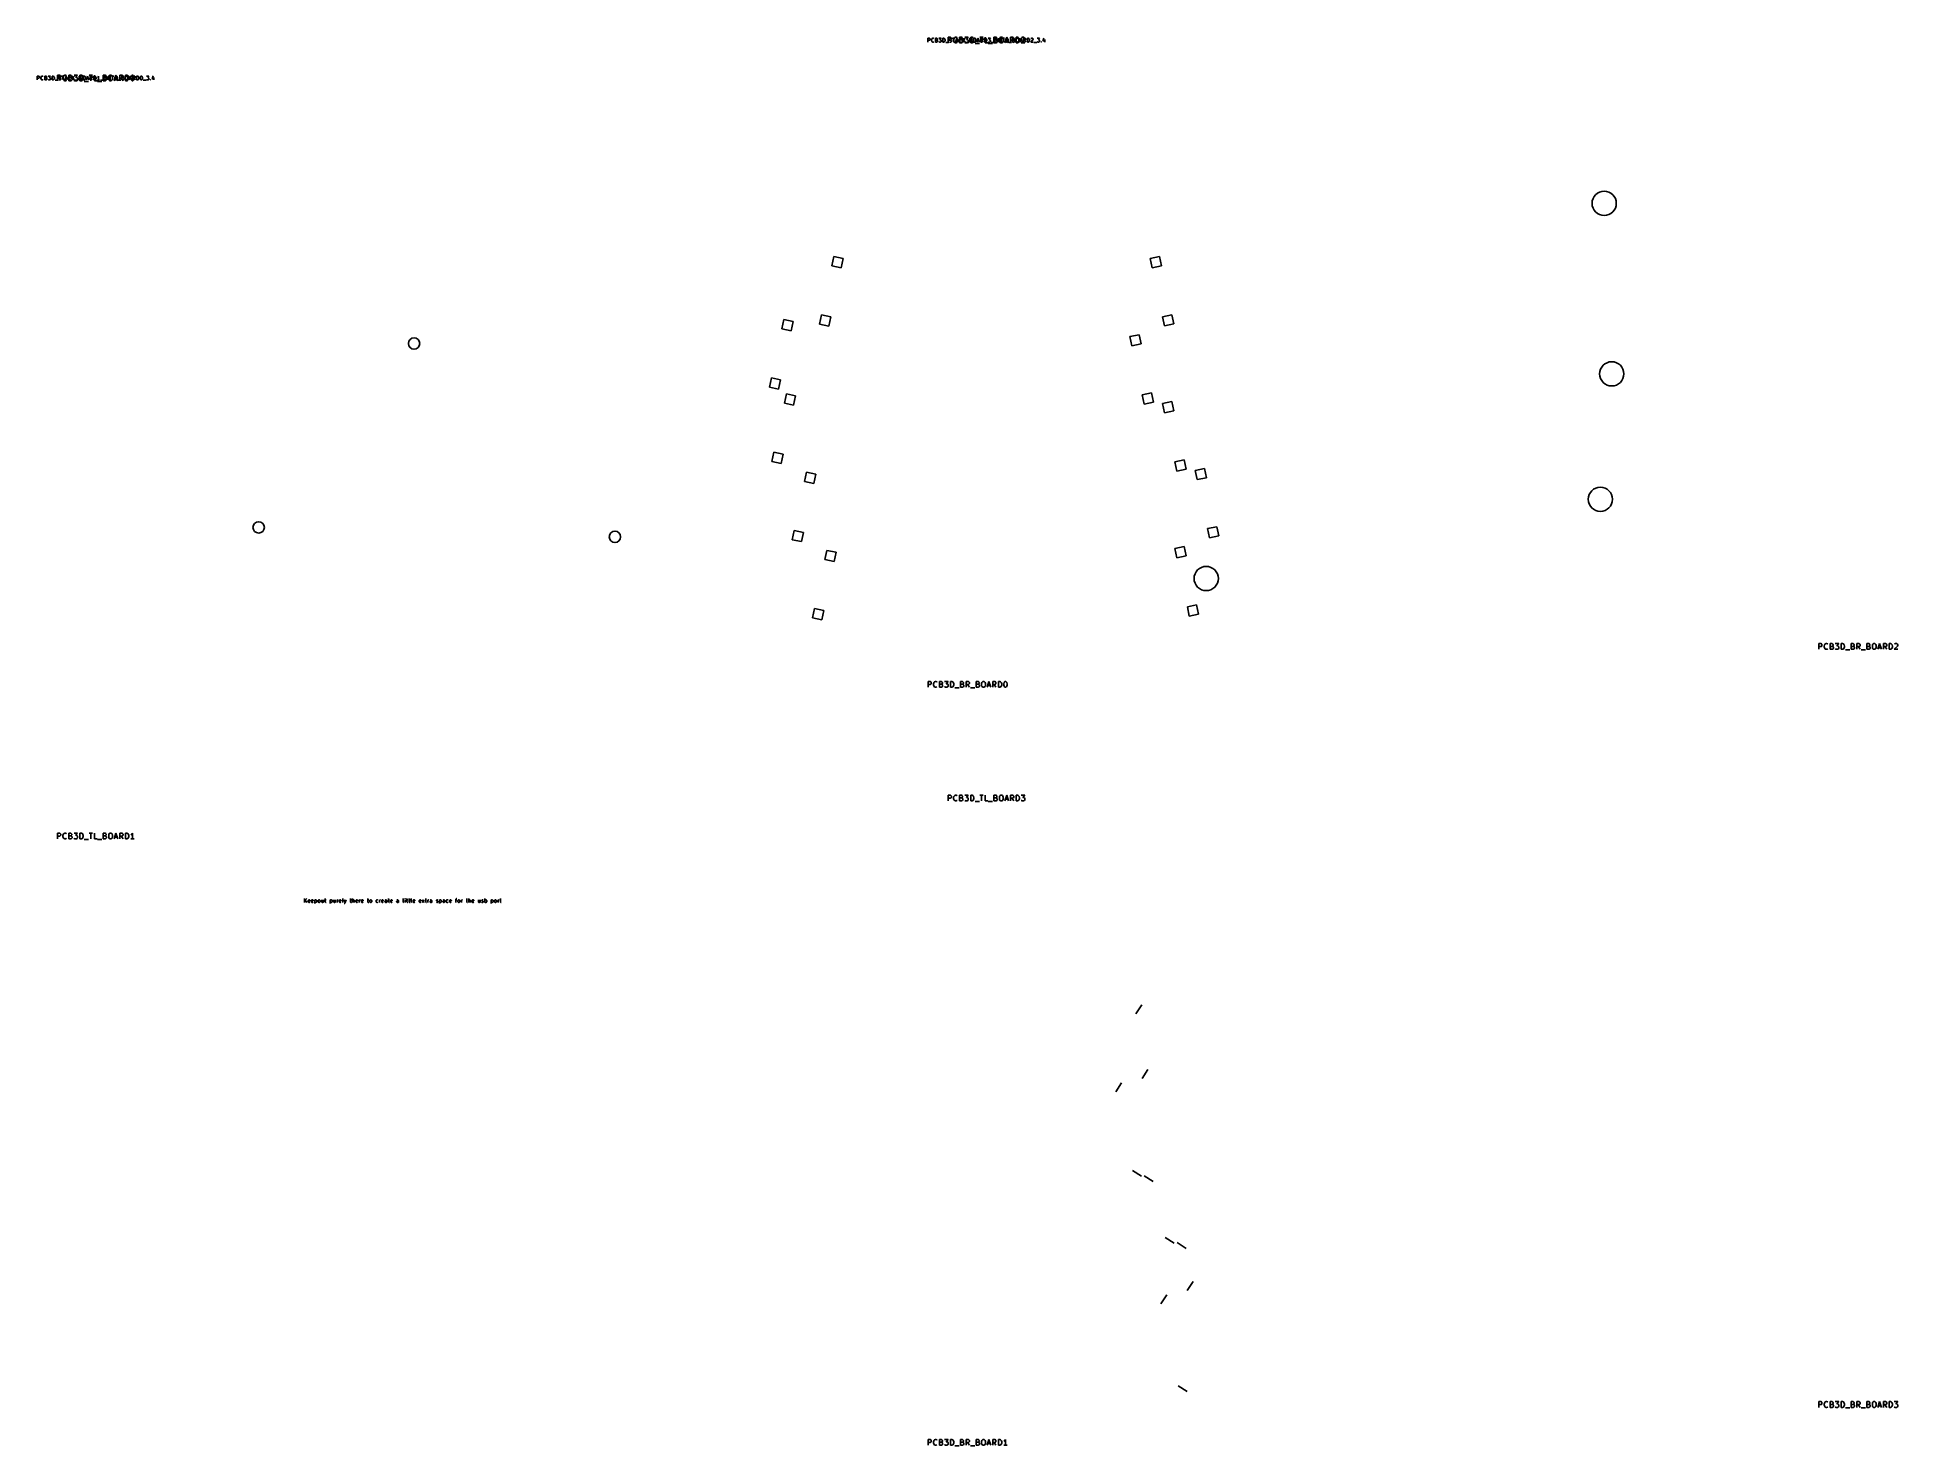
# Model space of a CAD drawing. Extents: x -35 to 455, y -351 to 21.
import ezdxf

# ---------------------------------------------------------------- set-up
doc = ezdxf.new("R2010")
doc.units = 0
doc.layers.add('BLACK', color=7, linetype='CONTINUOUS')

msp = doc.modelspace()

# ---------------------------------------------------------------- linework, layer by layer
at = {"layer": 'BLACK', "linetype": 'CONTINUOUS'}
for p, q in [((199.571, 19.5476), (199.571, 20.5476)), ((199.571, 20.5476), (199.952, 20.5476)), ((199.952, 20.0238), (199.571, 20.0238)), ((199.952, 20.5476), (200.048, 20.5)), ((200.048, 20.0714), (199.952, 20.0238)), ((200.048, 20.5), (200.095, 20.4524)), ((200.095, 20.119), (200.048, 20.0714)), ((200.095, 20.4524), (200.143, 20.3571)), ((200.143, 20.2143), (200.095, 20.119)), ((200.143, 20.3571), (200.143, 20.2143)), ((200.524, 20.119), (200.571, 20.3095)), ((200.524, 19.9762), (200.524, 20.119)), ((200.571, 19.7857), (200.524, 19.9762)), ((200.571, 20.3095), (200.619, 20.4048)), ((200.619, 19.6905), (200.571, 19.7857)), ((200.619, 20.4048), (200.714, 20.5)), ((200.714, 19.5952), (200.619, 19.6905)), ((200.714, 20.5), (200.857, 20.5476)), ((200.857, 20.5476), (200.952, 20.5476)), ((200.952, 20.5476), (201.095, 20.5)), ((201.095, 20.5), (201.143, 20.4524)), ((201.143, 19.6429), (201.095, 19.5952)), ((201.571, 19.5476), (201.571, 20.5476)), ((201.571, 20.5476), (201.905, 20.5476)), ((201.905, 20.0714), (201.571, 20.0714)), ((201.905, 20.5476), (202, 20.5)), ((202, 20.119), (201.905, 20.0714)), ((201.905, 20.0714), (202.048, 20.0238)), ((202, 20.5), (202.048, 20.4524)), ((202.048, 20.1667), (202, 20.119)), ((202.048, 20.4524), (202.095, 20.3571)), ((202.095, 20.2619), (202.048, 20.1667)), ((202.048, 20.0238), (202.095, 19.9762)), ((202.095, 19.6429), (202.048, 19.5952)), ((202.095, 20.3571), (202.095, 20.2619)), ((202.095, 19.9762), (202.143, 19.881)), ((202.143, 19.7381), (202.095, 19.6429)), ((202.143, 19.881), (202.143, 19.7381)), ((202.476, 20.5476), (203.095, 20.5476)), ((202.524, 19.5952), (202.476, 19.6429)), ((203.095, 20.5476), (202.762, 20.1667)), ((202.762, 20.1667), (202.905, 20.1667)), ((202.905, 20.1667), (203, 20.119)), ((203, 20.119), (203.048, 20.0714)), ((203.048, 19.6429), (203, 19.5952)), ((203.048, 20.0714), (203.095, 19.9762)), ((203.095, 19.7381), (203.048, 19.6429)), ((203.095, 19.9762), (203.095, 19.7381)), ((203.524, 19.5476), (203.524, 20.5476)), ((203.524, 20.5476), (203.762, 20.5476)), ((203.762, 20.5476), (203.905, 20.5)), ((203.905, 20.5), (204, 20.4048)), ((204, 19.6905), (203.905, 19.5952)), ((204, 20.4048), (204.048, 20.3095)), ((204.048, 19.7857), (204, 19.6905)), ((204.048, 20.3095), (204.095, 20.119)), ((204.095, 19.9762), (204.048, 19.7857)), ((204.095, 20.119), (204.095, 19.9762)), ((204.929, 19.3214), (204.929, 20.8214)), ((204.929, 20.8214), (205.5, 20.8214)), ((205.5, 20.0357), (204.929, 20.0357)), ((205.238, 20.3571), (205.286, 20.4524)), ((205.238, 20.2619), (205.238, 20.3571)), ((205.286, 20.1667), (205.238, 20.2619)), ((205.286, 20.4524), (205.333, 20.5)), ((205.333, 20.119), (205.286, 20.1667)), ((205.333, 20.5), (205.429, 20.5476)), ((205.429, 20.0714), (205.333, 20.119)), ((205.429, 20.5476), (205.667, 20.5476)), ((205.619, 20.0238), (205.429, 20.0714)), ((205.5, 20.8214), (205.643, 20.75)), ((205.643, 20.1071), (205.5, 20.0357)), ((205.714, 19.9762), (205.619, 20.0238)), ((205.643, 20.75), (205.714, 20.6786)), ((205.714, 20.1786), (205.643, 20.1071)), ((205.667, 20.5476), (205.81, 20.5)), ((205.714, 20.6786), (205.786, 20.5357)), ((205.786, 20.3214), (205.714, 20.1786)), ((205.762, 19.9286), (205.714, 19.9762)), ((205.714, 19.5952), (205.762, 19.6429)), ((205.81, 19.8333), (205.762, 19.9286)), ((205.762, 19.6429), (205.81, 19.7381)), ((205.786, 20.5357), (205.786, 20.3214)), ((205.81, 19.7381), (205.81, 19.8333)), ((206.095, 20.5476), (206.667, 20.5476)), ((206.357, 20.1786), (206.429, 20.4643)), ((206.357, 19.9643), (206.357, 20.1786)), ((206.429, 19.6786), (206.357, 19.9643)), ((206.381, 19.5476), (206.381, 20.5476)), ((206.429, 20.4643), (206.5, 20.6071)), ((206.5, 19.5357), (206.429, 19.6786)), ((206.5, 20.6071), (206.643, 20.75)), ((206.643, 20.75), (206.857, 20.8214)), ((206.857, 20.8214), (207, 20.8214)), ((206.857, 19.5476), (207.19, 20.5476)), ((206.952, 19.8333), (207.429, 19.8333)), ((207, 20.8214), (207.214, 20.75)), ((207.19, 20.5476), (207.524, 19.5476)), ((207.214, 20.75), (207.286, 20.6786)), ((207.81, 20.119), (207.857, 20.3095)), ((207.81, 19.9762), (207.81, 20.119)), ((207.857, 19.7857), (207.81, 19.9762)), ((207.857, 20.3095), (207.905, 20.4048)), ((207.905, 19.6905), (207.857, 19.7857)), ((207.905, 20.4048), (208, 20.5)), ((208, 19.5952), (207.905, 19.6905)), ((207.929, 19.3214), (207.929, 20.8214)), ((207.929, 20.8214), (208.429, 20.8214)), ((208.429, 20.1071), (207.929, 20.1071)), ((208, 20.5), (208.143, 20.5476)), ((208.143, 20.5476), (208.238, 20.5476)), ((208.238, 20.5476), (208.381, 20.5)), ((208.381, 20.5), (208.429, 20.4524)), ((208.429, 19.6429), (208.381, 19.5952)), ((208.429, 20.8214), (208.571, 20.75)), ((208.571, 20.1786), (208.429, 20.1071)), ((208.429, 20.1071), (208.643, 20.0357)), ((208.571, 20.75), (208.643, 20.6786)), ((208.643, 20.25), (208.571, 20.1786)), ((208.643, 20.6786), (208.714, 20.5357)), ((208.714, 20.3929), (208.643, 20.25)), ((208.643, 20.0357), (208.714, 19.9643)), ((208.714, 20.5357), (208.714, 20.3929)), ((208.714, 19.9643), (208.786, 19.8214)), ((208.786, 19.8214), (208.786, 19.6071)), ((208.857, 19.5476), (208.857, 20.5476)), ((209.429, 20.5476), (208.857, 19.9762)), ((209.429, 19.5476), (209, 20.119)), ((209.286, 20.8214), (210.214, 20.8214)), ((210.214, 20.8214), (209.714, 20.25)), ((209.714, 20.25), (209.929, 20.25)), ((209.929, 20.25), (210.071, 20.1786)), ((210.071, 20.1786), (210.143, 20.1071)), ((210.143, 20.1071), (210.214, 19.9643)), ((210.214, 19.9643), (210.214, 19.6071)), ((210.619, 19.5476), (210.619, 20.5476)), ((210.619, 20.5476), (210.952, 20.5476)), ((210.952, 20.0714), (210.619, 20.0714)), ((210.857, 19.3214), (210.857, 20.8214)), ((210.857, 20.8214), (211.214, 20.8214)), ((210.952, 20.5476), (211.048, 20.5)), ((211.048, 20.119), (210.952, 20.0714)), ((210.952, 20.0714), (211.095, 20.0238)), ((211.048, 20.5), (211.095, 20.4524)), ((211.095, 20.1667), (211.048, 20.119)), ((211.095, 20.4524), (211.143, 20.3571)), ((211.143, 20.2619), (211.095, 20.1667)), ((211.095, 20.0238), (211.143, 19.9762)), ((211.143, 19.6429), (211.095, 19.5952)), ((211.143, 20.3571), (211.143, 20.2619)), ((211.143, 19.9762), (211.19, 19.881)), ((211.19, 19.7381), (211.143, 19.6429)), ((211.19, 19.881), (211.19, 19.7381)), ((211.214, 20.8214), (211.429, 20.75)), ((211.429, 20.75), (211.571, 20.6071)), ((211.571, 20.6071), (211.643, 20.4643)), ((211.571, 20.2143), (211.619, 20.4048)), ((211.571, 19.881), (211.571, 20.2143)), ((211.619, 19.6905), (211.571, 19.881)), ((211.643, 19.6786), (211.571, 19.5357)), ((211.619, 20.4048), (211.714, 20.5)), ((211.714, 19.5952), (211.619, 19.6905)), ((211.643, 20.4643), (211.714, 20.1786)), ((211.714, 19.9643), (211.643, 19.6786)), ((211.714, 20.5), (211.81, 20.5476)), ((211.714, 20.1786), (211.714, 19.9643)), ((211.81, 20.5476), (212, 20.5476)), ((212, 20.5476), (212.095, 20.5)), ((212.095, 20.5), (212.19, 20.4048)), ((212.19, 19.6905), (212.095, 19.5952)), ((212.19, 20.4048), (212.238, 20.2143)), ((212.238, 19.881), (212.19, 19.6905)), ((212.238, 20.2143), (212.238, 19.881)), ((212.524, 19.5476), (212.857, 20.5476)), ((212.619, 19.8333), (213.095, 19.8333)), ((212.857, 20.5476), (213.19, 19.5476)), ((213.286, 20.8214), (214.143, 20.8214)), ((213.524, 19.5476), (213.524, 20.5476)), ((213.524, 20.5476), (213.905, 20.5476)), ((213.905, 20.0238), (213.524, 20.0238)), ((213.714, 19.3214), (213.714, 20.8214)), ((214.095, 19.5476), (213.762, 20.0238)), ((213.905, 20.5476), (214, 20.5)), ((214, 20.0714), (213.905, 20.0238)), ((214, 20.5), (214.048, 20.4524)), ((214.048, 20.119), (214, 20.0714)), ((214.048, 20.4524), (214.095, 20.3571)), ((214.095, 20.2143), (214.048, 20.119)), ((214.095, 20.3571), (214.095, 20.2143)), ((214.524, 19.5476), (214.524, 20.5476)), ((214.524, 20.5476), (214.762, 20.5476)), ((214.643, 19.3214), (214.643, 20.8214)), ((214.762, 20.5476), (214.905, 20.5)), ((214.905, 20.5), (215, 20.4048)), ((215, 19.6905), (214.905, 19.5952)), ((215, 20.4048), (215.048, 20.3095)), ((215.048, 19.7857), (215, 19.6905)), ((215.048, 20.3095), (215.095, 20.119)), ((215.095, 19.9762), (215.048, 19.7857)), ((215.095, 20.119), (215.095, 19.9762)), ((215.429, 20.5476), (216.048, 20.5476)), ((215.476, 19.5952), (215.429, 19.6429)), ((216.048, 20.5476), (215.714, 20.1667)), ((215.714, 20.1667), (215.857, 20.1667)), ((215.857, 20.1667), (215.952, 20.119)), ((215.952, 20.119), (216, 20.0714)), ((216, 19.6429), (215.952, 19.5952)), ((216, 20.0714), (216.048, 19.9762)), ((216.048, 19.7381), (216, 19.6429)), ((216.048, 19.9762), (216.048, 19.7381)), ((217, 19.3214), (217, 20.8214)), ((217, 20.8214), (217.5, 20.8214)), ((217.5, 20.1071), (217, 20.1071)), ((217.19, 20.2143), (217.238, 20.4048)), ((217.19, 19.881), (217.19, 20.2143)), ((217.238, 19.6905), (217.19, 19.881)), ((217.238, 20.4048), (217.333, 20.5)), ((217.333, 19.5952), (217.238, 19.6905)), ((217.333, 20.5), (217.429, 20.5476)), ((217.429, 20.5476), (217.619, 20.5476)), ((217.5, 20.8214), (217.643, 20.75)), ((217.643, 20.1786), (217.5, 20.1071)), ((217.5, 20.1071), (217.714, 20.0357)), ((217.619, 20.5476), (217.714, 20.5)), ((217.643, 20.75), (217.714, 20.6786)), ((217.714, 20.25), (217.643, 20.1786)), ((217.714, 20.6786), (217.786, 20.5357)), ((217.714, 20.5), (217.81, 20.4048)), ((217.786, 20.3929), (217.714, 20.25)), ((217.714, 20.0357), (217.786, 19.9643)), ((217.81, 19.6905), (217.714, 19.5952)), ((217.786, 20.5357), (217.786, 20.3929)), ((217.786, 19.9643), (217.857, 19.8214)), ((217.81, 20.4048), (217.857, 20.2143)), ((217.857, 19.881), (217.81, 19.6905)), ((217.857, 20.2143), (217.857, 19.881)), ((217.857, 19.8214), (217.857, 19.6071)), ((218.286, 19.5476), (218.286, 20.5476)), ((218.286, 20.5476), (218.857, 19.5476)), ((218.429, 20.3214), (218.5, 20.6071)), ((218.429, 19.8214), (218.429, 20.3214)), ((218.5, 19.5357), (218.429, 19.8214)), ((218.5, 20.6071), (218.643, 20.75)), ((218.643, 20.75), (218.786, 20.8214)), ((218.786, 20.8214), (219.071, 20.8214)), ((218.857, 19.5476), (218.857, 20.5476)), ((219.071, 20.8214), (219.214, 20.75)), ((219.19, 20.5476), (219.762, 20.5476)), ((219.214, 20.75), (219.357, 20.6071)), ((219.357, 20.6071), (219.429, 20.3214)), ((219.429, 19.8214), (219.357, 19.5357)), ((219.429, 20.3214), (219.429, 19.8214)), ((219.476, 19.5476), (219.476, 20.5476)), ((219.857, 19.3214), (220.357, 20.8214)), ((220, 19.75), (220.714, 19.75)), ((220.048, 20.2143), (220.095, 20.4048)), ((220.048, 19.881), (220.048, 20.2143)), ((220.095, 19.6905), (220.048, 19.881)), ((220.095, 20.4048), (220.19, 20.5)), ((220.19, 19.5952), (220.095, 19.6905)), ((220.19, 20.5), (220.286, 20.5476)), ((220.286, 20.5476), (220.476, 20.5476)), ((220.357, 20.8214), (220.857, 19.3214)), ((220.476, 20.5476), (220.571, 20.5)), ((220.571, 20.5), (220.667, 20.4048)), ((220.667, 19.6905), (220.571, 19.5952)), ((220.667, 20.4048), (220.714, 20.2143)), ((220.714, 19.881), (220.667, 19.6905)), ((220.714, 20.2143), (220.714, 19.881)), ((221.357, 19.3214), (221.357, 20.8214)), ((221.357, 20.8214), (221.929, 20.8214)), ((221.929, 20.0357), (221.357, 20.0357)), ((222.214, 19.3214), (221.714, 20.0357)), ((221.905, 19.5476), (221.905, 20.5476)), ((221.905, 20.5476), (222.238, 20.5476)), ((222.238, 20.0714), (221.905, 20.0714)), ((221.929, 20.8214), (222.071, 20.75)), ((222.071, 20.1071), (221.929, 20.0357)), ((222.071, 20.75), (222.143, 20.6786)), ((222.143, 20.1786), (222.071, 20.1071)), ((222.143, 20.6786), (222.214, 20.5357)), ((222.214, 20.3214), (222.143, 20.1786)), ((222.214, 20.5357), (222.214, 20.3214)), ((222.238, 20.5476), (222.333, 20.5)), ((222.333, 20.119), (222.238, 20.0714)), ((222.238, 20.0714), (222.381, 20.0238)), ((222.333, 20.5), (222.381, 20.4524)), ((222.381, 20.1667), (222.333, 20.119)), ((222.381, 20.4524), (222.429, 20.3571)), ((222.429, 20.2619), (222.381, 20.1667)), ((222.381, 20.0238), (222.429, 19.9762)), ((222.429, 19.6429), (222.381, 19.5952)), ((222.429, 20.3571), (222.429, 20.2619)), ((222.429, 19.9762), (222.476, 19.881)), ((222.476, 19.7381), (222.429, 19.6429)), ((222.476, 19.881), (222.476, 19.7381)), ((222.857, 19.3214), (222.857, 20.8214)), ((222.857, 20.8214), (223.214, 20.8214)), ((222.857, 20.2143), (222.905, 20.4048)), ((222.857, 19.881), (222.857, 20.2143)), ((222.905, 19.6905), (222.857, 19.881)), ((222.905, 20.4048), (223, 20.5)), ((223, 19.5952), (222.905, 19.6905)), ((223, 20.5), (223.095, 20.5476)), ((223.095, 20.5476), (223.286, 20.5476)), ((223.214, 20.8214), (223.429, 20.75)), ((223.286, 20.5476), (223.381, 20.5)), ((223.381, 20.5), (223.476, 20.4048)), ((223.476, 19.6905), (223.381, 19.5952)), ((223.429, 20.75), (223.571, 20.6071)), ((223.476, 20.4048), (223.524, 20.2143)), ((223.524, 19.881), (223.476, 19.6905)), ((223.524, 20.2143), (223.524, 19.881)), ((223.571, 20.6071), (223.643, 20.4643)), ((223.643, 19.6786), (223.571, 19.5357)), ((223.643, 20.4643), (223.714, 20.1786)), ((223.714, 19.9643), (223.643, 19.6786)), ((223.714, 20.1786), (223.714, 19.9643)), ((223.81, 19.5476), (224.143, 20.5476)), ((223.905, 19.8333), (224.381, 19.8333)), ((224.143, 20.5476), (224.476, 19.5476)), ((225.071, 20.1786), (224.214, 19.3214)), ((224.286, 20.6786), (224.357, 20.75)), ((224.357, 20.75), (224.5, 20.8214)), ((224.5, 20.8214), (224.857, 20.8214)), ((224.81, 19.5476), (224.81, 20.5476)), ((224.81, 20.5476), (225.19, 20.5476)), ((225.19, 20.0238), (224.81, 20.0238)), ((224.857, 20.8214), (225, 20.75)), ((225, 20.75), (225.071, 20.6786)), ((225.381, 19.5476), (225.048, 20.0238)), ((225.071, 20.6786), (225.143, 20.5357)), ((225.143, 20.3929), (225.071, 20.1786)), ((225.143, 20.5357), (225.143, 20.3929)), ((225.19, 20.5476), (225.286, 20.5)), ((225.286, 20.0714), (225.19, 20.0238)), ((225.286, 20.5), (225.333, 20.4524)), ((225.333, 20.119), (225.286, 20.0714)), ((225.333, 20.4524), (225.381, 20.3571)), ((225.381, 20.2143), (225.333, 20.119)), ((225.381, 20.3571), (225.381, 20.2143)), ((225.81, 19.5476), (225.81, 20.5476)), ((225.81, 20.5476), (226.048, 20.5476)), ((226.048, 20.5476), (226.19, 20.5)), ((226.19, 20.5), (226.286, 20.4048)), ((226.286, 19.6905), (226.19, 19.5952)), ((226.286, 20.4048), (226.333, 20.3095)), ((226.333, 19.7857), (226.286, 19.6905)), ((226.333, 20.3095), (226.381, 20.119)), ((226.381, 19.9762), (226.333, 19.7857)), ((226.381, 20.119), (226.381, 19.9762)), ((227.286, 20.119), (226.714, 19.5476)), ((226.762, 20.4524), (226.81, 20.5)), ((226.81, 20.5), (226.905, 20.5476)), ((226.905, 20.5476), (227.143, 20.5476)), ((227.143, 20.5476), (227.238, 20.5)), ((227.238, 20.5), (227.286, 20.4524)), ((227.286, 20.4524), (227.333, 20.3571)), ((227.333, 20.2619), (227.286, 20.119)), ((227.333, 20.3571), (227.333, 20.2619)), ((228.429, 20.5476), (229.048, 20.5476)), ((228.476, 19.5952), (228.429, 19.6429)), ((229.048, 20.5476), (228.714, 20.1667)), ((228.714, 20.1667), (228.857, 20.1667)), ((228.857, 20.1667), (228.952, 20.119)), ((228.952, 20.119), (229, 20.0714)), ((229, 19.6429), (228.952, 19.5952)), ((229, 20.0714), (229.048, 19.9762)), ((229.048, 19.7381), (229, 19.6429)), ((229.048, 19.9762), (229.048, 19.7381)), ((229.429, 19.5952), (229.476, 19.6429)), ((229.476, 19.6429), (229.524, 19.5952)), ((229.476, 19.6429), (229.476, 19.5476)), ((230.143, 20.5952), (229.905, 19.881)), ((229.905, 19.881), (230.524, 19.881)), ((230.381, 20.2143), (230.381, 19.5476)), ((200.857, 19.5476), (200.714, 19.5952)), ((200.952, 19.5476), (200.857, 19.5476)), ((201.095, 19.5952), (200.952, 19.5476)), ((201.952, 19.5476), (201.571, 19.5476)), ((202.048, 19.5952), (201.952, 19.5476)), ((202.619, 19.5476), (202.524, 19.5952)), ((202.905, 19.5476), (202.619, 19.5476)), ((203, 19.5952), (202.905, 19.5476)), ((203.762, 19.5476), (203.524, 19.5476)), ((203.905, 19.5952), (203.762, 19.5476)), ((204.286, 19.4524), (205.048, 19.4524)), ((205.238, 19.5952), (205.381, 19.5476)), ((205.381, 19.5476), (205.619, 19.5476)), ((205.619, 19.5476), (205.714, 19.5952)), ((206.643, 19.3929), (206.5, 19.5357)), ((206.857, 19.3214), (206.643, 19.3929)), ((207, 19.3214), (206.857, 19.3214)), ((207.214, 19.3929), (207, 19.3214)), ((207.286, 19.4643), (207.214, 19.3929)), ((208.5, 19.3214), (207.929, 19.3214)), ((208.143, 19.5476), (208, 19.5952)), ((208.238, 19.5476), (208.143, 19.5476)), ((208.381, 19.5952), (208.238, 19.5476)), ((208.643, 19.3929), (208.5, 19.3214)), ((208.714, 19.4643), (208.643, 19.3929)), ((208.786, 19.6071), (208.714, 19.4643)), ((209.357, 19.3929), (209.286, 19.4643)), ((209.5, 19.3214), (209.357, 19.3929)), ((209.929, 19.3214), (209.5, 19.3214)), ((209.619, 19.4524), (210.381, 19.4524)), ((210.071, 19.3929), (209.929, 19.3214)), ((210.143, 19.4643), (210.071, 19.3929)), ((210.214, 19.6071), (210.143, 19.4643)), ((211, 19.5476), (210.619, 19.5476)), ((211.214, 19.3214), (210.857, 19.3214)), ((211.095, 19.5952), (211, 19.5476)), ((211.429, 19.3929), (211.214, 19.3214)), ((211.571, 19.5357), (211.429, 19.3929)), ((211.81, 19.5476), (211.714, 19.5952)), ((212, 19.5476), (211.81, 19.5476)), ((212.095, 19.5952), (212, 19.5476)), ((212, 19.1786), (213.143, 19.1786)), ((214.762, 19.5476), (214.524, 19.5476)), ((215.357, 19.3214), (214.643, 19.3214)), ((214.905, 19.5952), (214.762, 19.5476)), ((215.571, 19.5476), (215.476, 19.5952)), ((215.5, 19.1786), (216.643, 19.1786)), ((215.857, 19.5476), (215.571, 19.5476)), ((215.952, 19.5952), (215.857, 19.5476)), ((216.238, 19.4524), (217, 19.4524)), ((217.571, 19.3214), (217, 19.3214)), ((217.429, 19.5476), (217.333, 19.5952)), ((217.619, 19.5476), (217.429, 19.5476)), ((217.714, 19.3929), (217.571, 19.3214)), ((217.714, 19.5952), (217.619, 19.5476)), ((217.786, 19.4643), (217.714, 19.3929)), ((217.857, 19.6071), (217.786, 19.4643)), ((218.643, 19.3929), (218.5, 19.5357)), ((218.786, 19.3214), (218.643, 19.3929)), ((219.071, 19.3214), (218.786, 19.3214)), ((219.214, 19.3929), (219.071, 19.3214)), ((219.357, 19.5357), (219.214, 19.3929)), ((220.286, 19.5476), (220.19, 19.5952)), ((220.476, 19.5476), (220.286, 19.5476)), ((220.571, 19.5952), (220.476, 19.5476)), ((220.905, 19.4524), (221.667, 19.4524)), ((222.286, 19.5476), (221.905, 19.5476)), ((222.381, 19.5952), (222.286, 19.5476)), ((223.214, 19.3214), (222.857, 19.3214)), ((223.095, 19.5476), (223, 19.5952)), ((223.286, 19.5476), (223.095, 19.5476)), ((223.429, 19.3929), (223.214, 19.3214)), ((223.381, 19.5952), (223.286, 19.5476)), ((223.571, 19.5357), (223.429, 19.3929)), ((224.214, 19.3214), (225.143, 19.3214)), ((226.048, 19.5476), (225.81, 19.5476)), ((226.19, 19.5952), (226.048, 19.5476)), ((226.714, 19.5476), (227.333, 19.5476)), ((227.524, 19.4524), (228.286, 19.4524)), ((228.571, 19.5476), (228.476, 19.5952)), ((228.857, 19.5476), (228.571, 19.5476)), ((228.952, 19.5952), (228.857, 19.5476)), ((229.476, 19.5476), (229.429, 19.5952)), ((229.524, 19.5952), (229.476, 19.5476)), ((-35.4286, 9.54762), (-35.4286, 10.5476)), ((-35.4286, 10.5476), (-35.0476, 10.5476)), ((-35.0476, 10.0238), (-35.4286, 10.0238)), ((-35.0476, 10.5476), (-34.9524, 10.5)), ((-34.9524, 10.0714), (-35.0476, 10.0238)), ((-34.9524, 10.5), (-34.9048, 10.4524)), ((-34.9048, 10.119), (-34.9524, 10.0714)), ((-34.9048, 10.4524), (-34.8571, 10.3571)), ((-34.8571, 10.2143), (-34.9048, 10.119)), ((-34.8571, 10.3571), (-34.8571, 10.2143)), ((-34.4762, 10.119), (-34.4286, 10.3095)), ((-34.4762, 9.97619), (-34.4762, 10.119)), ((-34.4286, 9.78571), (-34.4762, 9.97619)), ((-34.4286, 10.3095), (-34.381, 10.4048)), ((-34.381, 10.4048), (-34.2857, 10.5)), ((-34.2857, 10.5), (-34.1429, 10.5476)), ((-34.1429, 10.5476), (-34.0476, 10.5476)), ((-34.0476, 10.5476), (-33.9048, 10.5)), ((-33.9048, 10.5), (-33.8571, 10.4524)), ((-33.4286, 9.54762), (-33.4286, 10.5476)), ((-33.4286, 10.5476), (-33.0952, 10.5476)), ((-33.0952, 10.0714), (-33.4286, 10.0714)), ((-33.0952, 10.5476), (-33, 10.5)), ((-33, 10.119), (-33.0952, 10.0714)), ((-33.0952, 10.0714), (-32.9524, 10.0238)), ((-33, 10.5), (-32.9524, 10.4524)), ((-32.9524, 10.1667), (-33, 10.119)), ((-32.9524, 10.4524), (-32.9048, 10.3571)), ((-32.9048, 10.2619), (-32.9524, 10.1667)), ((-32.9524, 10.0238), (-32.9048, 9.97619)), ((-32.9048, 10.3571), (-32.9048, 10.2619)), ((-32.9048, 9.97619), (-32.8571, 9.88095)), ((-32.8571, 9.88095), (-32.8571, 9.73809)), ((-32.5238, 10.5476), (-31.9048, 10.5476)), ((-31.9048, 10.5476), (-32.2381, 10.1667)), ((-32.2381, 10.1667), (-32.0952, 10.1667)), ((-32.0952, 10.1667), (-32, 10.119)), ((-32, 10.119), (-31.9524, 10.0714)), ((-31.9524, 10.0714), (-31.9048, 9.97619)), ((-31.9048, 9.97619), (-31.9048, 9.73809)), ((-31.4762, 9.54762), (-31.4762, 10.5476)), ((-31.4762, 10.5476), (-31.2381, 10.5476)), ((-31.2381, 10.5476), (-31.0952, 10.5)), ((-31.0952, 10.5), (-31, 10.4048)), ((-31, 10.4048), (-30.9524, 10.3095)), ((-30.9524, 10.3095), (-30.9048, 10.119)), ((-30.9048, 9.97619), (-30.9524, 9.78571)), ((-30.9048, 10.119), (-30.9048, 9.97619)), ((-30.0714, 9.32143), (-30.0714, 10.8214)), ((-30.0714, 10.8214), (-29.5, 10.8214)), ((-29.5, 10.0357), (-30.0714, 10.0357)), ((-29.7619, 10.3571), (-29.7143, 10.4524)), ((-29.7619, 10.2619), (-29.7619, 10.3571)), ((-29.7143, 10.1667), (-29.7619, 10.2619)), ((-29.7143, 10.4524), (-29.6667, 10.5)), ((-29.6667, 10.119), (-29.7143, 10.1667)), ((-29.6667, 10.5), (-29.5714, 10.5476)), ((-29.5714, 10.0714), (-29.6667, 10.119)), ((-29.5714, 10.5476), (-29.3333, 10.5476)), ((-29.381, 10.0238), (-29.5714, 10.0714)), ((-29.5, 10.8214), (-29.3571, 10.75)), ((-29.3571, 10.1071), (-29.5, 10.0357)), ((-29.2857, 9.97619), (-29.381, 10.0238)), ((-29.3571, 10.75), (-29.2857, 10.6786)), ((-29.2857, 10.1786), (-29.3571, 10.1071)), ((-29.3333, 10.5476), (-29.1905, 10.5)), ((-29.2857, 10.6786), (-29.2143, 10.5357)), ((-29.2143, 10.3214), (-29.2857, 10.1786)), ((-29.2381, 9.92857), (-29.2857, 9.97619)), ((-29.1905, 9.83333), (-29.2381, 9.92857)), ((-29.2143, 10.5357), (-29.2143, 10.3214)), ((-29.1905, 9.73809), (-29.1905, 9.83333)), ((-28.9048, 10.5476), (-28.3333, 10.5476)), ((-28.6429, 10.1786), (-28.5714, 10.4643)), ((-28.6429, 9.96429), (-28.6429, 10.1786)), ((-28.5714, 9.67857), (-28.6429, 9.96429)), ((-28.619, 9.54762), (-28.619, 10.5476)), ((-28.5714, 10.4643), (-28.5, 10.6071)), ((-28.5, 10.6071), (-28.3571, 10.75)), ((-28.3571, 10.75), (-28.1429, 10.8214)), ((-28.1429, 10.8214), (-28, 10.8214)), ((-28.1429, 9.54762), (-27.8095, 10.5476)), ((-28.0476, 9.83333), (-27.5714, 9.83333)), ((-28, 10.8214), (-27.7857, 10.75)), ((-27.8095, 10.5476), (-27.4762, 9.54762)), ((-27.7857, 10.75), (-27.7143, 10.6786)), ((-27.1905, 10.119), (-27.1429, 10.3095)), ((-27.1905, 9.97619), (-27.1905, 10.119)), ((-27.1429, 9.78571), (-27.1905, 9.97619)), ((-27.1429, 10.3095), (-27.0952, 10.4048)), ((-27.0952, 10.4048), (-27, 10.5)), ((-27.0714, 9.32143), (-27.0714, 10.8214)), ((-27.0714, 10.8214), (-26.5714, 10.8214)), ((-26.5714, 10.1071), (-27.0714, 10.1071)), ((-27, 10.5), (-26.8571, 10.5476)), ((-26.8571, 10.5476), (-26.7619, 10.5476)), ((-26.7619, 10.5476), (-26.619, 10.5)), ((-26.619, 10.5), (-26.5714, 10.4524)), ((-26.5714, 10.8214), (-26.4286, 10.75)), ((-26.4286, 10.1786), (-26.5714, 10.1071)), ((-26.5714, 10.1071), (-26.3571, 10.0357)), ((-26.4286, 10.75), (-26.3571, 10.6786)), ((-26.3571, 10.25), (-26.4286, 10.1786)), ((-26.3571, 10.6786), (-26.2857, 10.5357)), ((-26.2857, 10.3929), (-26.3571, 10.25)), ((-26.3571, 10.0357), (-26.2857, 9.96429)), ((-26.2857, 10.5357), (-26.2857, 10.3929)), ((-26.2857, 9.96429), (-26.2143, 9.82143)), ((-26.2143, 9.82143), (-26.2143, 9.60714)), ((-26.1429, 9.54762), (-26.1429, 10.5476)), ((-25.5714, 10.5476), (-26.1429, 9.97619)), ((-25.5714, 9.54762), (-26, 10.119)), ((-25.7143, 10.8214), (-24.7857, 10.8214)), ((-24.7857, 10.8214), (-25.2857, 10.25)), ((-25.2857, 10.25), (-25.0714, 10.25)), ((-25.0714, 10.25), (-24.9286, 10.1786)), ((-24.9286, 10.1786), (-24.8571, 10.1071)), ((-24.8571, 10.1071), (-24.7857, 9.96429)), ((-24.7857, 9.96429), (-24.7857, 9.60714)), ((-24.381, 9.54762), (-24.381, 10.5476)), ((-24.381, 10.5476), (-24.0476, 10.5476)), ((-24.0476, 10.0714), (-24.381, 10.0714)), ((-24.1429, 9.32143), (-24.1429, 10.8214)), ((-24.1429, 10.8214), (-23.7857, 10.8214)), ((-24.0476, 10.5476), (-23.9524, 10.5)), ((-23.9524, 10.119), (-24.0476, 10.0714)), ((-24.0476, 10.0714), (-23.9048, 10.0238)), ((-23.9524, 10.5), (-23.9048, 10.4524)), ((-23.9048, 10.1667), (-23.9524, 10.119)), ((-23.9048, 10.4524), (-23.8571, 10.3571)), ((-23.8571, 10.2619), (-23.9048, 10.1667)), ((-23.9048, 10.0238), (-23.8571, 9.97619)), ((-23.8571, 10.3571), (-23.8571, 10.2619)), ((-23.8571, 9.97619), (-23.8095, 9.88095)), ((-23.8095, 9.88095), (-23.8095, 9.73809)), ((-23.7857, 10.8214), (-23.5714, 10.75)), ((-23.5714, 10.75), (-23.4286, 10.6071)), ((-23.4286, 10.6071), (-23.3571, 10.4643)), ((-23.4286, 10.2143), (-23.381, 10.4048)), ((-23.4286, 9.88095), (-23.4286, 10.2143)), ((-23.381, 9.69048), (-23.4286, 9.88095)), ((-23.381, 10.4048), (-23.2857, 10.5)), ((-23.3571, 10.4643), (-23.2857, 10.1786)), ((-23.2857, 9.96429), (-23.3571, 9.67857)), ((-23.2857, 10.5), (-23.1905, 10.5476)), ((-23.2857, 10.1786), (-23.2857, 9.96429)), ((-23.1905, 10.5476), (-23, 10.5476)), ((-23, 10.5476), (-22.9048, 10.5)), ((-22.9048, 10.5), (-22.8095, 10.4048)), ((-22.8095, 10.4048), (-22.7619, 10.2143)), ((-22.7619, 9.88095), (-22.8095, 9.69048)), ((-22.7619, 10.2143), (-22.7619, 9.88095)), ((-22.4762, 9.54762), (-22.1429, 10.5476)), ((-22.381, 9.83333), (-21.9048, 9.83333)), ((-22.1429, 10.5476), (-21.8095, 9.54762)), ((-21.7143, 10.8214), (-20.8571, 10.8214)), ((-21.4762, 9.54762), (-21.4762, 10.5476)), ((-21.4762, 10.5476), (-21.0952, 10.5476)), ((-21.0952, 10.0238), (-21.4762, 10.0238)), ((-21.2857, 9.32143), (-21.2857, 10.8214)), ((-20.9048, 9.54762), (-21.2381, 10.0238)), ((-21.0952, 10.5476), (-21, 10.5)), ((-21, 10.0714), (-21.0952, 10.0238)), ((-21, 10.5), (-20.9524, 10.4524)), ((-20.9524, 10.119), (-21, 10.0714)), ((-20.9524, 10.4524), (-20.9048, 10.3571)), ((-20.9048, 10.2143), (-20.9524, 10.119)), ((-20.9048, 10.3571), (-20.9048, 10.2143)), ((-20.4762, 9.54762), (-20.4762, 10.5476)), ((-20.4762, 10.5476), (-20.2381, 10.5476)), ((-20.3571, 9.32143), (-20.3571, 10.8214)), ((-20.2381, 10.5476), (-20.0952, 10.5)), ((-20.0952, 10.5), (-20, 10.4048)), ((-20, 10.4048), (-19.9524, 10.3095)), ((-19.9524, 10.3095), (-19.9048, 10.119)), ((-19.9048, 9.97619), (-19.9524, 9.78571)), ((-19.9048, 10.119), (-19.9048, 9.97619)), ((-19.4286, 10.3095), (-19.5238, 10.2619)), ((-19.3333, 10.4048), (-19.4286, 10.3095)), ((-19.2381, 10.5476), (-19.3333, 10.4048)), ((-19.2381, 9.54762), (-19.2381, 10.5476)), ((-18, 9.32143), (-18, 10.8214)), ((-18, 10.8214), (-17.5, 10.8214)), ((-17.5, 10.1071), (-18, 10.1071)), ((-17.8095, 10.2143), (-17.7619, 10.4048)), ((-17.8095, 9.88095), (-17.8095, 10.2143)), ((-17.7619, 9.69048), (-17.8095, 9.88095)), ((-17.7619, 10.4048), (-17.6667, 10.5)), ((-17.6667, 10.5), (-17.5714, 10.5476)), ((-17.5714, 10.5476), (-17.381, 10.5476)), ((-17.5, 10.8214), (-17.3571, 10.75)), ((-17.3571, 10.1786), (-17.5, 10.1071)), ((-17.5, 10.1071), (-17.2857, 10.0357)), ((-17.381, 10.5476), (-17.2857, 10.5)), ((-17.3571, 10.75), (-17.2857, 10.6786)), ((-17.2857, 10.25), (-17.3571, 10.1786)), ((-17.2857, 10.6786), (-17.2143, 10.5357)), ((-17.2857, 10.5), (-17.1905, 10.4048)), ((-17.2143, 10.3929), (-17.2857, 10.25)), ((-17.2857, 10.0357), (-17.2143, 9.96429)), ((-17.2143, 10.5357), (-17.2143, 10.3929)), ((-17.2143, 9.96429), (-17.1429, 9.82143)), ((-17.1905, 10.4048), (-17.1429, 10.2143)), ((-17.1429, 9.88095), (-17.1905, 9.69048)), ((-17.1429, 10.2143), (-17.1429, 9.88095)), ((-17.1429, 9.82143), (-17.1429, 9.60714)), ((-16.7143, 9.54762), (-16.7143, 10.5476)), ((-16.7143, 10.5476), (-16.1429, 9.54762)), ((-16.5714, 10.3214), (-16.5, 10.6071)), ((-16.5714, 9.82143), (-16.5714, 10.3214)), ((-16.5, 9.53571), (-16.5714, 9.82143)), ((-16.5, 10.6071), (-16.3571, 10.75)), ((-16.3571, 10.75), (-16.2143, 10.8214)), ((-16.2143, 10.8214), (-15.9286, 10.8214)), ((-16.1429, 9.54762), (-16.1429, 10.5476)), ((-15.9286, 10.8214), (-15.7857, 10.75)), ((-15.8095, 10.5476), (-15.2381, 10.5476)), ((-15.7857, 10.75), (-15.6429, 10.6071)), ((-15.6429, 10.6071), (-15.5714, 10.3214)), ((-15.5714, 9.82143), (-15.6429, 9.53571)), ((-15.5714, 10.3214), (-15.5714, 9.82143)), ((-15.5238, 9.54762), (-15.5238, 10.5476)), ((-15.1429, 9.32143), (-14.6429, 10.8214)), ((-14.9524, 10.2143), (-14.9048, 10.4048)), ((-14.9524, 9.88095), (-14.9524, 10.2143)), ((-14.9048, 9.69048), (-14.9524, 9.88095)), ((-14.9048, 10.4048), (-14.8095, 10.5)), ((-14.8095, 10.5), (-14.7143, 10.5476)), ((-14.7143, 10.5476), (-14.5238, 10.5476)), ((-14.6429, 10.8214), (-14.1429, 9.32143)), ((-14.5238, 10.5476), (-14.4286, 10.5)), ((-14.4286, 10.5), (-14.3333, 10.4048)), ((-14.3333, 10.4048), (-14.2857, 10.2143)), ((-14.2857, 9.88095), (-14.3333, 9.69048)), ((-14.2857, 10.2143), (-14.2857, 9.88095)), ((-13.6429, 9.32143), (-13.6429, 10.8214)), ((-13.6429, 10.8214), (-13.0714, 10.8214)), ((-13.0714, 10.0357), (-13.6429, 10.0357)), ((-12.7857, 9.32143), (-13.2857, 10.0357)), ((-13.0952, 9.54762), (-13.0952, 10.5476)), ((-13.0952, 10.5476), (-12.7619, 10.5476)), ((-12.7619, 10.0714), (-13.0952, 10.0714)), ((-13.0714, 10.8214), (-12.9286, 10.75)), ((-12.9286, 10.1071), (-13.0714, 10.0357)), ((-12.9286, 10.75), (-12.8571, 10.6786)), ((-12.8571, 10.1786), (-12.9286, 10.1071)), ((-12.8571, 10.6786), (-12.7857, 10.5357)), ((-12.7857, 10.3214), (-12.8571, 10.1786)), ((-12.7857, 10.5357), (-12.7857, 10.3214)), ((-12.7619, 10.5476), (-12.6667, 10.5)), ((-12.6667, 10.119), (-12.7619, 10.0714)), ((-12.7619, 10.0714), (-12.619, 10.0238)), ((-12.6667, 10.5), (-12.619, 10.4524)), ((-12.619, 10.1667), (-12.6667, 10.119)), ((-12.619, 10.4524), (-12.5714, 10.3571)), ((-12.5714, 10.2619), (-12.619, 10.1667)), ((-12.619, 10.0238), (-12.5714, 9.97619)), ((-12.5714, 10.3571), (-12.5714, 10.2619)), ((-12.5714, 9.97619), (-12.5238, 9.88095)), ((-12.5238, 9.88095), (-12.5238, 9.73809)), ((-12.1429, 9.32143), (-12.1429, 10.8214)), ((-12.1429, 10.8214), (-11.7857, 10.8214)), ((-12.1429, 10.2143), (-12.0952, 10.4048)), ((-12.1429, 9.88095), (-12.1429, 10.2143)), ((-12.0952, 9.69048), (-12.1429, 9.88095)), ((-12.0952, 10.4048), (-12, 10.5)), ((-12, 10.5), (-11.9048, 10.5476)), ((-11.9048, 10.5476), (-11.7143, 10.5476)), ((-11.7857, 10.8214), (-11.5714, 10.75)), ((-11.7143, 10.5476), (-11.619, 10.5)), ((-11.619, 10.5), (-11.5238, 10.4048)), ((-11.5714, 10.75), (-11.4286, 10.6071)), ((-11.5238, 10.4048), (-11.4762, 10.2143)), ((-11.4762, 9.88095), (-11.5238, 9.69048)), ((-11.4762, 10.2143), (-11.4762, 9.88095)), ((-11.4286, 10.6071), (-11.3571, 10.4643)), ((-11.3571, 10.4643), (-11.2857, 10.1786)), ((-11.2857, 9.96429), (-11.3571, 9.67857)), ((-11.2857, 10.1786), (-11.2857, 9.96429)), ((-11.1905, 9.54762), (-10.8571, 10.5476)), ((-11.0952, 9.83333), (-10.619, 9.83333)), ((-10.8571, 10.5476), (-10.5238, 9.54762)), ((-10.7143, 10.25), (-10.6429, 10.5357)), ((-10.7143, 9.89286), (-10.7143, 10.25)), ((-10.6429, 9.60714), (-10.7143, 9.89286)), ((-10.6429, 10.5357), (-10.5714, 10.6786)), ((-10.5714, 10.6786), (-10.5, 10.75)), ((-10.5, 10.75), (-10.3571, 10.8214)), ((-10.3571, 10.8214), (-10.2143, 10.8214)), ((-10.2143, 10.8214), (-10.0714, 10.75)), ((-10.1905, 9.54762), (-10.1905, 10.5476)), ((-10.1905, 10.5476), (-9.80952, 10.5476)), ((-9.80952, 10.0238), (-10.1905, 10.0238)), ((-10.0714, 10.75), (-10, 10.6786)), ((-10, 10.6786), (-9.92857, 10.5357)), ((-9.61905, 9.54762), (-9.95238, 10.0238)), ((-9.92857, 10.5357), (-9.85714, 10.25)), ((-9.85714, 9.89286), (-9.92857, 9.60714)), ((-9.85714, 10.25), (-9.85714, 9.89286)), ((-9.80952, 10.5476), (-9.71429, 10.5)), ((-9.71429, 10.0714), (-9.80952, 10.0238)), ((-9.71429, 10.5), (-9.66667, 10.4524)), ((-9.66667, 10.119), (-9.71429, 10.0714)), ((-9.66667, 10.4524), (-9.61905, 10.3571)), ((-9.61905, 10.2143), (-9.66667, 10.119)), ((-9.61905, 10.3571), (-9.61905, 10.2143)), ((-9.19048, 9.54762), (-9.19048, 10.5476)), ((-9.19048, 10.5476), (-8.95238, 10.5476)), ((-8.95238, 10.5476), (-8.80952, 10.5)), ((-8.80952, 10.5), (-8.71429, 10.4048)), ((-8.71429, 10.4048), (-8.66667, 10.3095)), ((-8.66667, 10.3095), (-8.61905, 10.119)), ((-8.61905, 9.97619), (-8.66667, 9.78571)), ((-8.61905, 10.119), (-8.61905, 9.97619)), ((-8.23809, 10.1667), (-8.19048, 10.3571)), ((-8.23809, 9.92857), (-8.23809, 10.1667)), ((-8.19048, 9.73809), (-8.23809, 9.92857)), ((-8.19048, 10.3571), (-8.14286, 10.4524)), ((-8.14286, 10.4524), (-8.09524, 10.5)), ((-8.09524, 10.5), (-8, 10.5476)), ((-8, 10.5476), (-7.90476, 10.5476)), ((-7.90476, 10.5476), (-7.80952, 10.5)), ((-7.80952, 10.5), (-7.7619, 10.4524)), ((-7.7619, 10.4524), (-7.71428, 10.3571)), ((-7.71428, 10.3571), (-7.66667, 10.1667)), ((-7.66667, 9.92857), (-7.71428, 9.73809)), ((-7.66667, 10.1667), (-7.66667, 9.92857)), ((-6.57143, 10.5476), (-5.95238, 10.5476)), ((-5.95238, 10.5476), (-6.28571, 10.1667)), ((-6.28571, 10.1667), (-6.14286, 10.1667)), ((-6.14286, 10.1667), (-6.04762, 10.119)), ((-6.04762, 10.119), (-6, 10.0714)), ((-6, 10.0714), (-5.95238, 9.97619)), ((-5.95238, 9.97619), (-5.95238, 9.73809)), ((-4.85714, 10.5952), (-5.09524, 9.88095)), ((-5.09524, 9.88095), (-4.47619, 9.88095)), ((-4.61905, 10.2143), (-4.61905, 9.54762)), ((-34.381, 9.69048), (-34.4286, 9.78571)), ((-34.2857, 9.59524), (-34.381, 9.69048)), ((-34.1429, 9.54762), (-34.2857, 9.59524)), ((-34.0476, 9.54762), (-34.1429, 9.54762)), ((-33.9048, 9.59524), (-34.0476, 9.54762)), ((-33.8571, 9.64286), (-33.9048, 9.59524)), ((-33.0476, 9.54762), (-33.4286, 9.54762)), ((-32.9524, 9.59524), (-33.0476, 9.54762)), ((-32.9048, 9.64286), (-32.9524, 9.59524)), ((-32.8571, 9.73809), (-32.9048, 9.64286)), ((-32.4762, 9.59524), (-32.5238, 9.64286)), ((-32.381, 9.54762), (-32.4762, 9.59524)), ((-32.0952, 9.54762), (-32.381, 9.54762)), ((-32, 9.59524), (-32.0952, 9.54762)), ((-31.9524, 9.64286), (-32, 9.59524)), ((-31.9048, 9.73809), (-31.9524, 9.64286)), ((-31.2381, 9.54762), (-31.4762, 9.54762)), ((-31.0952, 9.59524), (-31.2381, 9.54762)), ((-31, 9.69048), (-31.0952, 9.59524)), ((-30.9524, 9.78571), (-31, 9.69048)), ((-30.7143, 9.45238), (-29.9524, 9.45238)), ((-29.7619, 9.59524), (-29.619, 9.54762)), ((-29.619, 9.54762), (-29.381, 9.54762)), ((-29.381, 9.54762), (-29.2857, 9.59524)), ((-29.2857, 9.59524), (-29.2381, 9.64286)), ((-29.2381, 9.64286), (-29.1905, 9.73809)), ((-28.5, 9.53571), (-28.5714, 9.67857)), ((-28.3571, 9.39286), (-28.5, 9.53571)), ((-28.1429, 9.32143), (-28.3571, 9.39286)), ((-28, 9.32143), (-28.1429, 9.32143)), ((-27.7857, 9.39286), (-28, 9.32143)), ((-27.7143, 9.46429), (-27.7857, 9.39286)), ((-27.0952, 9.69048), (-27.1429, 9.78571)), ((-27, 9.59524), (-27.0952, 9.69048)), ((-26.5, 9.32143), (-27.0714, 9.32143)), ((-26.8571, 9.54762), (-27, 9.59524)), ((-26.7619, 9.54762), (-26.8571, 9.54762)), ((-26.619, 9.59524), (-26.7619, 9.54762)), ((-26.5714, 9.64286), (-26.619, 9.59524)), ((-26.3571, 9.39286), (-26.5, 9.32143)), ((-26.2857, 9.46429), (-26.3571, 9.39286)), ((-26.2143, 9.60714), (-26.2857, 9.46429)), ((-25.6429, 9.39286), (-25.7143, 9.46429)), ((-25.5, 9.32143), (-25.6429, 9.39286)), ((-25.0714, 9.32143), (-25.5, 9.32143)), ((-25.381, 9.45238), (-24.619, 9.45238)), ((-24.9286, 9.39286), (-25.0714, 9.32143)), ((-24.8571, 9.46429), (-24.9286, 9.39286)), ((-24.7857, 9.60714), (-24.8571, 9.46429)), ((-24, 9.54762), (-24.381, 9.54762)), ((-23.7857, 9.32143), (-24.1429, 9.32143)), ((-23.9048, 9.59524), (-24, 9.54762)), ((-23.8571, 9.64286), (-23.9048, 9.59524)), ((-23.8095, 9.73809), (-23.8571, 9.64286)), ((-23.5714, 9.39286), (-23.7857, 9.32143)), ((-23.4286, 9.53571), (-23.5714, 9.39286)), ((-23.3571, 9.67857), (-23.4286, 9.53571)), ((-23.2857, 9.59524), (-23.381, 9.69048)), ((-23.1905, 9.54762), (-23.2857, 9.59524)), ((-23, 9.54762), (-23.1905, 9.54762)), ((-22.9048, 9.59524), (-23, 9.54762)), ((-23, 9.17857), (-21.8571, 9.17857)), ((-22.8095, 9.69048), (-22.9048, 9.59524)), ((-20.2381, 9.54762), (-20.4762, 9.54762)), ((-19.6429, 9.32143), (-20.3571, 9.32143)), ((-20.0952, 9.59524), (-20.2381, 9.54762)), ((-20, 9.69048), (-20.0952, 9.59524)), ((-19.9524, 9.78571), (-20, 9.69048)), ((-18.9524, 9.54762), (-19.5238, 9.54762)), ((-19.5, 9.17857), (-18.3571, 9.17857)), ((-18.7619, 9.45238), (-18, 9.45238)), ((-17.4286, 9.32143), (-18, 9.32143)), ((-17.6667, 9.59524), (-17.7619, 9.69048)), ((-17.5714, 9.54762), (-17.6667, 9.59524)), ((-17.381, 9.54762), (-17.5714, 9.54762)), ((-17.2857, 9.39286), (-17.4286, 9.32143)), ((-17.2857, 9.59524), (-17.381, 9.54762)), ((-17.1905, 9.69048), (-17.2857, 9.59524)), ((-17.2143, 9.46429), (-17.2857, 9.39286)), ((-17.1429, 9.60714), (-17.2143, 9.46429)), ((-16.3571, 9.39286), (-16.5, 9.53571)), ((-16.2143, 9.32143), (-16.3571, 9.39286)), ((-15.9286, 9.32143), (-16.2143, 9.32143)), ((-15.7857, 9.39286), (-15.9286, 9.32143)), ((-15.6429, 9.53571), (-15.7857, 9.39286)), ((-15, 9.75), (-14.2857, 9.75)), ((-14.8095, 9.59524), (-14.9048, 9.69048)), ((-14.7143, 9.54762), (-14.8095, 9.59524)), ((-14.5238, 9.54762), (-14.7143, 9.54762)), ((-14.4286, 9.59524), (-14.5238, 9.54762)), ((-14.3333, 9.69048), (-14.4286, 9.59524)), ((-14.0952, 9.45238), (-13.3333, 9.45238)), ((-12.7143, 9.54762), (-13.0952, 9.54762)), ((-12.619, 9.59524), (-12.7143, 9.54762)), ((-12.5714, 9.64286), (-12.619, 9.59524)), ((-12.5238, 9.73809), (-12.5714, 9.64286)), ((-11.7857, 9.32143), (-12.1429, 9.32143)), ((-12, 9.59524), (-12.0952, 9.69048)), ((-11.9048, 9.54762), (-12, 9.59524)), ((-11.7143, 9.54762), (-11.9048, 9.54762)), ((-11.5714, 9.39286), (-11.7857, 9.32143)), ((-11.619, 9.59524), (-11.7143, 9.54762)), ((-11.5238, 9.69048), (-11.619, 9.59524)), ((-11.4286, 9.53571), (-11.5714, 9.39286)), ((-11.3571, 9.67857), (-11.4286, 9.53571)), ((-10.5714, 9.46429), (-10.6429, 9.60714)), ((-10.5, 9.39286), (-10.5714, 9.46429)), ((-10.3571, 9.32143), (-10.5, 9.39286)), ((-10.2143, 9.32143), (-10.3571, 9.32143)), ((-10.0714, 9.39286), (-10.2143, 9.32143)), ((-10, 9.46429), (-10.0714, 9.39286)), ((-9.92857, 9.60714), (-10, 9.46429)), ((-8.95238, 9.54762), (-9.19048, 9.54762)), ((-8.80952, 9.59524), (-8.95238, 9.54762)), ((-8.71429, 9.69048), (-8.80952, 9.59524)), ((-8.66667, 9.78571), (-8.71429, 9.69048)), ((-8.14286, 9.64286), (-8.19048, 9.73809)), ((-8.09524, 9.59524), (-8.14286, 9.64286)), ((-8, 9.54762), (-8.09524, 9.59524)), ((-7.90476, 9.54762), (-8, 9.54762)), ((-7.80952, 9.59524), (-7.90476, 9.54762)), ((-7.7619, 9.64286), (-7.80952, 9.59524)), ((-7.71428, 9.73809), (-7.7619, 9.64286)), ((-7.47619, 9.45238), (-6.71428, 9.45238)), ((-6.52381, 9.59524), (-6.57143, 9.64286)), ((-6.42857, 9.54762), (-6.52381, 9.59524)), ((-6.14286, 9.54762), (-6.42857, 9.54762)), ((-6.04762, 9.59524), (-6.14286, 9.54762)), ((-6, 9.64286), (-6.04762, 9.59524)), ((-5.95238, 9.73809), (-6, 9.64286)), ((-5.57143, 9.59524), (-5.52381, 9.64286)), ((-5.52381, 9.54762), (-5.57143, 9.59524)), ((-5.52381, 9.64286), (-5.47619, 9.59524)), ((-5.52381, 9.64286), (-5.52381, 9.54762)), ((-5.47619, 9.59524), (-5.52381, 9.54762)), ((174.262, -39.5048), (174.781, -37.0594)), ((174.781, -37.0594), (177.227, -37.5792)), ((177.227, -37.5792), (176.707, -40.0246)), ((258.208, -37.553), (260.653, -37.0332)), ((258.728, -39.9984), (258.208, -37.553)), ((260.653, -37.0332), (261.173, -39.4786)), ((176.707, -40.0246), (174.262, -39.5048)), ((261.173, -39.4786), (258.728, -39.9984)), ((161.019, -56.1144), (161.539, -53.6691)), ((161.539, -53.6691), (163.984, -54.1889)), ((170.997, -54.8617), (171.517, -52.4163)), ((171.517, -52.4163), (173.963, -52.9361)), ((173.963, -52.9361), (173.443, -55.3815)), ((261.474, -52.9197), (263.92, -52.3999)), ((261.994, -55.3651), (261.474, -52.9197)), ((263.92, -52.3999), (264.439, -54.8453)), ((163.464, -56.6342), (161.019, -56.1144)), ((163.984, -54.1889), (163.464, -56.6342)), ((173.443, -55.3815), (170.997, -54.8617)), ((252.861, -58.1856), (255.306, -57.6658)), ((253.381, -60.631), (252.861, -58.1856)), ((255.306, -57.6658), (255.826, -60.1112)), ((264.439, -54.8453), (261.994, -55.3651)), ((255.826, -60.1112), (253.381, -60.631)), ((157.744, -71.5203), (158.264, -69.0749)), ((160.19, -72.04), (157.744, -71.5203)), ((158.264, -69.0749), (160.709, -69.5947)), ((160.709, -69.5947), (160.19, -72.04)), ((161.704, -75.7357), (162.224, -73.2904)), ((162.224, -73.2904), (164.67, -73.8101)), ((256.127, -73.5523), (258.572, -73.0325)), ((256.647, -75.9977), (256.127, -73.5523)), ((258.572, -73.0325), (259.092, -75.4779)), ((164.15, -76.2555), (161.704, -75.7357)), ((164.67, -73.8101), (164.15, -76.2555)), ((259.092, -75.4779), (256.647, -75.9977)), ((261.487, -75.8276), (263.933, -75.3078)), ((262.007, -78.2729), (261.487, -75.8276)), ((264.452, -77.7532), (262.007, -78.2729)), ((263.933, -75.3078), (264.452, -77.7532)), ((158.43, -91.1416), (158.95, -88.6962)), ((160.875, -91.6613), (158.43, -91.1416)), ((158.95, -88.6962), (161.395, -89.216)), ((161.395, -89.216), (160.875, -91.6613)), ((264.754, -91.1943), (267.199, -90.6745)), ((265.273, -93.6396), (264.754, -91.1943)), ((267.719, -93.1199), (265.273, -93.6396)), ((267.199, -90.6745), (267.719, -93.1199)), ((270.104, -93.4716), (272.549, -92.9518)), ((272.549, -92.9518), (273.069, -95.3972)), ((167.026, -96.3935), (167.546, -93.9481)), ((169.471, -96.9133), (167.026, -96.3935)), ((167.546, -93.9481), (169.991, -94.4679)), ((169.991, -94.4679), (169.471, -96.9133)), ((270.624, -95.917), (270.104, -93.4716)), ((273.069, -95.3972), (270.624, -95.917)), ((163.762, -111.75), (164.281, -109.305)), ((166.207, -112.27), (163.762, -111.75)), ((164.281, -109.305), (166.727, -109.825)), ((166.727, -109.825), (166.207, -112.27)), ((273.37, -108.838), (275.816, -108.319)), ((273.89, -111.284), (273.37, -108.838)), ((276.335, -110.764), (273.89, -111.284)), ((275.816, -108.319), (276.335, -110.764)), ((172.406, -117.013), (172.926, -114.567)), ((174.852, -117.533), (172.406, -117.013)), ((172.926, -114.567), (175.371, -115.087)), ((175.371, -115.087), (174.852, -117.533)), ((264.753, -114.085), (267.198, -113.565)), ((265.272, -116.53), (264.753, -114.085)), ((267.718, -116.01), (265.272, -116.53)), ((267.198, -113.565), (267.718, -116.01)), ((169.142, -132.37), (169.662, -129.924)), ((171.587, -132.889), (169.142, -132.37)), ((169.662, -129.924), (172.107, -130.444)), ((172.107, -130.444), (171.587, -132.889)), ((268.019, -129.451), (270.464, -128.932)), ((268.539, -131.897), (268.019, -129.451)), ((270.984, -131.377), (268.539, -131.897)), ((270.464, -128.932), (270.984, -131.377)), ((434.607, -140.679), (434.607, -139.179)), ((434.607, -139.179), (435.179, -139.179)), ((435.179, -139.964), (434.607, -139.964)), ((435.179, -139.179), (435.321, -139.25)), ((435.321, -139.893), (435.179, -139.964)), ((435.321, -139.25), (435.393, -139.321)), ((435.393, -139.821), (435.321, -139.893)), ((435.393, -139.321), (435.464, -139.464)), ((435.464, -139.679), (435.393, -139.821)), ((435.464, -139.464), (435.464, -139.679)), ((436.036, -139.821), (436.107, -139.536)), ((436.036, -140.036), (436.036, -139.821)), ((436.107, -140.321), (436.036, -140.036)), ((436.107, -139.536), (436.179, -139.393)), ((436.179, -140.464), (436.107, -140.321)), ((436.179, -139.393), (436.321, -139.25)), ((436.321, -140.607), (436.179, -140.464)), ((436.321, -139.25), (436.536, -139.179)), ((436.536, -140.679), (436.321, -140.607)), ((436.536, -139.179), (436.679, -139.179)), ((436.679, -140.679), (436.536, -140.679)), ((436.679, -139.179), (436.893, -139.25)), ((436.893, -140.607), (436.679, -140.679)), ((436.893, -139.25), (436.964, -139.321)), ((436.964, -140.536), (436.893, -140.607)), ((437.607, -140.679), (437.607, -139.179)), ((437.607, -139.179), (438.107, -139.179)), ((438.107, -139.893), (437.607, -139.893)), ((438.179, -140.679), (437.607, -140.679)), ((438.107, -139.179), (438.25, -139.25)), ((438.25, -139.821), (438.107, -139.893)), ((438.107, -139.893), (438.321, -139.964)), ((438.321, -140.607), (438.179, -140.679)), ((438.25, -139.25), (438.321, -139.321)), ((438.321, -139.75), (438.25, -139.821)), ((438.321, -139.321), (438.393, -139.464)), ((438.393, -139.607), (438.321, -139.75)), ((438.321, -139.964), (438.393, -140.036)), ((438.393, -140.536), (438.321, -140.607)), ((438.393, -139.464), (438.393, -139.607)), ((438.393, -140.036), (438.464, -140.179)), ((438.464, -140.393), (438.393, -140.536)), ((438.464, -140.179), (438.464, -140.393)), ((438.964, -139.179), (439.893, -139.179)), ((439.036, -140.607), (438.964, -140.536)), ((439.179, -140.679), (439.036, -140.607)), ((439.607, -140.679), (439.179, -140.679)), ((439.893, -139.179), (439.393, -139.75)), ((439.393, -139.75), (439.607, -139.75)), ((439.607, -139.75), (439.75, -139.821)), ((439.75, -140.607), (439.607, -140.679)), ((439.75, -139.821), (439.821, -139.893)), ((439.821, -140.536), (439.75, -140.607)), ((439.821, -139.893), (439.893, -140.036)), ((439.893, -140.393), (439.821, -140.536)), ((439.893, -140.036), (439.893, -140.393)), ((440.536, -140.679), (440.536, -139.179)), ((440.536, -139.179), (440.893, -139.179)), ((440.893, -140.679), (440.536, -140.679)), ((440.893, -139.179), (441.107, -139.25)), ((441.107, -140.607), (440.893, -140.679)), ((441.107, -139.25), (441.25, -139.393)), ((441.25, -140.464), (441.107, -140.607)), ((441.25, -139.393), (441.321, -139.536)), ((441.321, -140.321), (441.25, -140.464)), ((441.321, -139.536), (441.393, -139.821)), ((441.393, -140.036), (441.321, -140.321)), ((441.393, -139.821), (441.393, -140.036)), ((441.679, -140.821), (442.821, -140.821)), ((443.179, -140.679), (443.179, -139.179)), ((443.179, -139.179), (443.679, -139.179)), ((443.679, -139.893), (443.179, -139.893)), ((443.75, -140.679), (443.179, -140.679)), ((443.679, -139.179), (443.821, -139.25)), ((443.821, -139.821), (443.679, -139.893)), ((443.679, -139.893), (443.893, -139.964)), ((443.893, -140.607), (443.75, -140.679)), ((443.821, -139.25), (443.893, -139.321)), ((443.893, -139.75), (443.821, -139.821)), ((443.893, -139.321), (443.964, -139.464)), ((443.964, -139.607), (443.893, -139.75)), ((443.893, -139.964), (443.964, -140.036)), ((443.964, -140.536), (443.893, -140.607)), ((443.964, -139.464), (443.964, -139.607)), ((443.964, -140.036), (444.036, -140.179)), ((444.036, -140.393), (443.964, -140.536)), ((444.036, -140.179), (444.036, -140.393)), ((444.679, -140.679), (444.679, -139.179)), ((444.679, -139.179), (445.25, -139.179)), ((445.25, -139.964), (444.679, -139.964)), ((445.536, -140.679), (445.036, -139.964)), ((445.25, -139.179), (445.393, -139.25)), ((445.393, -139.893), (445.25, -139.964)), ((445.393, -139.25), (445.464, -139.321)), ((445.464, -139.821), (445.393, -139.893)), ((445.464, -139.321), (445.536, -139.464)), ((445.536, -139.679), (445.464, -139.821)), ((445.536, -139.464), (445.536, -139.679)), ((445.821, -140.821), (446.964, -140.821)), ((447.321, -140.679), (447.321, -139.179)), ((447.321, -139.179), (447.821, -139.179)), ((447.821, -139.893), (447.321, -139.893)), ((447.893, -140.679), (447.321, -140.679)), ((447.821, -139.179), (447.964, -139.25)), ((447.964, -139.821), (447.821, -139.893)), ((447.821, -139.893), (448.036, -139.964)), ((448.036, -140.607), (447.893, -140.679)), ((447.964, -139.25), (448.036, -139.321)), ((448.036, -139.75), (447.964, -139.821)), ((448.036, -139.321), (448.107, -139.464)), ((448.107, -139.607), (448.036, -139.75)), ((448.036, -139.964), (448.107, -140.036)), ((448.107, -140.536), (448.036, -140.607)), ((448.107, -139.464), (448.107, -139.607)), ((448.107, -140.036), (448.179, -140.179)), ((448.179, -140.393), (448.107, -140.536)), ((448.179, -140.179), (448.179, -140.393)), ((448.75, -139.679), (448.821, -139.393)), ((448.75, -140.179), (448.75, -139.679)), ((448.821, -140.464), (448.75, -140.179)), ((448.821, -139.393), (448.964, -139.25)), ((448.964, -140.607), (448.821, -140.464)), ((448.964, -139.25), (449.107, -139.179)), ((449.107, -140.679), (448.964, -140.607)), ((449.107, -139.179), (449.393, -139.179)), ((449.393, -140.679), (449.107, -140.679)), ((449.393, -139.179), (449.536, -139.25)), ((449.536, -140.607), (449.393, -140.679)), ((449.536, -139.25), (449.679, -139.393)), ((449.679, -140.464), (449.536, -140.607)), ((449.679, -139.393), (449.75, -139.679)), ((449.75, -140.179), (449.679, -140.464)), ((449.75, -139.679), (449.75, -140.179)), ((450.179, -140.679), (450.679, -139.179)), ((450.321, -140.25), (451.036, -140.25)), ((450.679, -139.179), (451.179, -140.679)), ((451.679, -140.679), (451.679, -139.179)), ((451.679, -139.179), (452.25, -139.179)), ((452.25, -139.964), (451.679, -139.964)), ((452.536, -140.679), (452.036, -139.964)), ((452.25, -139.179), (452.393, -139.25)), ((452.393, -139.893), (452.25, -139.964)), ((452.393, -139.25), (452.464, -139.321)), ((452.464, -139.821), (452.393, -139.893)), ((452.464, -139.321), (452.536, -139.464)), ((452.536, -139.679), (452.464, -139.821)), ((452.536, -139.464), (452.536, -139.679)), ((453.179, -140.679), (453.179, -139.179)), ((453.179, -139.179), (453.536, -139.179)), ((453.536, -140.679), (453.179, -140.679)), ((453.536, -139.179), (453.75, -139.25)), ((453.75, -140.607), (453.536, -140.679)), ((453.75, -139.25), (453.893, -139.393)), ((453.893, -140.464), (453.75, -140.607)), ((453.893, -139.393), (453.964, -139.536)), ((453.964, -140.321), (453.893, -140.464)), ((453.964, -139.536), (454.036, -139.821)), ((454.036, -140.036), (453.964, -140.321)), ((454.036, -139.821), (454.036, -140.036)), ((455.393, -139.821), (454.536, -140.679)), ((454.536, -140.679), (455.464, -140.679)), ((454.607, -139.321), (454.679, -139.25)), ((454.679, -139.25), (454.821, -139.179)), ((454.821, -139.179), (455.179, -139.179)), ((455.179, -139.179), (455.321, -139.25)), ((455.321, -139.25), (455.393, -139.321)), ((455.393, -139.321), (455.464, -139.464)), ((455.464, -139.607), (455.393, -139.821)), ((455.464, -139.464), (455.464, -139.607)), ((199.607, -150.679), (199.607, -149.179)), ((199.607, -149.179), (200.179, -149.179)), ((200.179, -149.964), (199.607, -149.964)), ((200.179, -149.179), (200.321, -149.25)), ((200.321, -149.893), (200.179, -149.964)), ((200.321, -149.25), (200.393, -149.321)), ((200.393, -149.821), (200.321, -149.893)), ((200.393, -149.321), (200.464, -149.464)), ((200.464, -149.679), (200.393, -149.821)), ((200.464, -149.464), (200.464, -149.679)), ((201.036, -149.821), (201.107, -149.536)), ((201.036, -150.036), (201.036, -149.821)), ((201.107, -150.321), (201.036, -150.036)), ((201.107, -149.536), (201.179, -149.393)), ((201.179, -150.464), (201.107, -150.321)), ((201.179, -149.393), (201.321, -149.25)), ((201.321, -150.607), (201.179, -150.464)), ((201.321, -149.25), (201.536, -149.179)), ((201.536, -150.679), (201.321, -150.607)), ((201.536, -149.179), (201.679, -149.179)), ((201.679, -150.679), (201.536, -150.679)), ((201.679, -149.179), (201.893, -149.25)), ((201.893, -150.607), (201.679, -150.679)), ((201.893, -149.25), (201.964, -149.321)), ((201.964, -150.536), (201.893, -150.607)), ((202.607, -150.679), (202.607, -149.179)), ((202.607, -149.179), (203.107, -149.179)), ((203.107, -149.893), (202.607, -149.893)), ((203.179, -150.679), (202.607, -150.679)), ((203.107, -149.179), (203.25, -149.25)), ((203.25, -149.821), (203.107, -149.893)), ((203.107, -149.893), (203.321, -149.964)), ((203.321, -150.607), (203.179, -150.679)), ((203.25, -149.25), (203.321, -149.321)), ((203.321, -149.75), (203.25, -149.821)), ((203.321, -149.321), (203.393, -149.464)), ((203.393, -149.607), (203.321, -149.75)), ((203.321, -149.964), (203.393, -150.036)), ((203.393, -150.536), (203.321, -150.607)), ((203.393, -149.464), (203.393, -149.607)), ((203.393, -150.036), (203.464, -150.179)), ((203.464, -150.393), (203.393, -150.536)), ((203.464, -150.179), (203.464, -150.393)), ((203.964, -149.179), (204.893, -149.179)), ((204.036, -150.607), (203.964, -150.536)), ((204.179, -150.679), (204.036, -150.607)), ((204.607, -150.679), (204.179, -150.679)), ((204.893, -149.179), (204.393, -149.75)), ((204.393, -149.75), (204.607, -149.75)), ((204.607, -149.75), (204.75, -149.821)), ((204.75, -150.607), (204.607, -150.679)), ((204.75, -149.821), (204.821, -149.893)), ((204.821, -150.536), (204.75, -150.607)), ((204.821, -149.893), (204.893, -150.036)), ((204.893, -150.393), (204.821, -150.536)), ((204.893, -150.036), (204.893, -150.393)), ((205.536, -150.679), (205.536, -149.179)), ((205.536, -149.179), (205.893, -149.179)), ((205.893, -150.679), (205.536, -150.679)), ((205.893, -149.179), (206.107, -149.25)), ((206.107, -150.607), (205.893, -150.679)), ((206.107, -149.25), (206.25, -149.393)), ((206.25, -150.464), (206.107, -150.607)), ((206.25, -149.393), (206.321, -149.536)), ((206.321, -150.321), (206.25, -150.464)), ((206.321, -149.536), (206.393, -149.821)), ((206.393, -150.036), (206.321, -150.321)), ((206.393, -149.821), (206.393, -150.036)), ((206.679, -150.821), (207.821, -150.821)), ((208.179, -150.679), (208.179, -149.179)), ((208.179, -149.179), (208.679, -149.179)), ((208.679, -149.893), (208.179, -149.893)), ((208.75, -150.679), (208.179, -150.679)), ((208.679, -149.179), (208.821, -149.25)), ((208.821, -149.821), (208.679, -149.893)), ((208.679, -149.893), (208.893, -149.964)), ((208.893, -150.607), (208.75, -150.679)), ((208.821, -149.25), (208.893, -149.321)), ((208.893, -149.75), (208.821, -149.821)), ((208.893, -149.321), (208.964, -149.464)), ((208.964, -149.607), (208.893, -149.75)), ((208.893, -149.964), (208.964, -150.036)), ((208.964, -150.536), (208.893, -150.607)), ((208.964, -149.464), (208.964, -149.607)), ((208.964, -150.036), (209.036, -150.179)), ((209.036, -150.393), (208.964, -150.536)), ((209.036, -150.179), (209.036, -150.393)), ((209.679, -150.679), (209.679, -149.179)), ((209.679, -149.179), (210.25, -149.179)), ((210.25, -149.964), (209.679, -149.964)), ((210.536, -150.679), (210.036, -149.964)), ((210.25, -149.179), (210.393, -149.25)), ((210.393, -149.893), (210.25, -149.964)), ((210.393, -149.25), (210.464, -149.321)), ((210.464, -149.821), (210.393, -149.893)), ((210.464, -149.321), (210.536, -149.464)), ((210.536, -149.679), (210.464, -149.821)), ((210.536, -149.464), (210.536, -149.679)), ((210.821, -150.821), (211.964, -150.821)), ((212.321, -150.679), (212.321, -149.179)), ((212.321, -149.179), (212.821, -149.179)), ((212.821, -149.893), (212.321, -149.893)), ((212.893, -150.679), (212.321, -150.679)), ((212.821, -149.179), (212.964, -149.25)), ((212.964, -149.821), (212.821, -149.893)), ((212.821, -149.893), (213.036, -149.964)), ((213.036, -150.607), (212.893, -150.679)), ((212.964, -149.25), (213.036, -149.321)), ((213.036, -149.75), (212.964, -149.821)), ((213.036, -149.321), (213.107, -149.464)), ((213.107, -149.607), (213.036, -149.75)), ((213.036, -149.964), (213.107, -150.036)), ((213.107, -150.536), (213.036, -150.607)), ((213.107, -149.464), (213.107, -149.607)), ((213.107, -150.036), (213.179, -150.179)), ((213.179, -150.393), (213.107, -150.536)), ((213.179, -150.179), (213.179, -150.393)), ((213.75, -149.679), (213.821, -149.393)), ((213.75, -150.179), (213.75, -149.679)), ((213.821, -150.464), (213.75, -150.179)), ((213.821, -149.393), (213.964, -149.25)), ((213.964, -150.607), (213.821, -150.464)), ((213.964, -149.25), (214.107, -149.179)), ((214.107, -150.679), (213.964, -150.607)), ((214.107, -149.179), (214.393, -149.179)), ((214.393, -150.679), (214.107, -150.679)), ((214.393, -149.179), (214.536, -149.25)), ((214.536, -150.607), (214.393, -150.679)), ((214.536, -149.25), (214.679, -149.393)), ((214.679, -150.464), (214.536, -150.607)), ((214.679, -149.393), (214.75, -149.679)), ((214.75, -150.179), (214.679, -150.464)), ((214.75, -149.679), (214.75, -150.179)), ((215.179, -150.679), (215.679, -149.179)), ((215.321, -150.25), (216.036, -150.25)), ((215.679, -149.179), (216.179, -150.679)), ((216.679, -150.679), (216.679, -149.179)), ((216.679, -149.179), (217.25, -149.179)), ((217.25, -149.964), (216.679, -149.964)), ((217.536, -150.679), (217.036, -149.964)), ((217.25, -149.179), (217.393, -149.25)), ((217.393, -149.893), (217.25, -149.964)), ((217.393, -149.25), (217.464, -149.321)), ((217.464, -149.821), (217.393, -149.893)), ((217.464, -149.321), (217.536, -149.464)), ((217.536, -149.679), (217.464, -149.821)), ((217.536, -149.464), (217.536, -149.679)), ((218.179, -150.679), (218.179, -149.179)), ((218.179, -149.179), (218.536, -149.179)), ((218.536, -150.679), (218.179, -150.679)), ((218.536, -149.179), (218.75, -149.25)), ((218.75, -150.607), (218.536, -150.679)), ((218.75, -149.25), (218.893, -149.393)), ((218.893, -150.464), (218.75, -150.607)), ((218.893, -149.393), (218.964, -149.536)), ((218.964, -150.321), (218.893, -150.464)), ((218.964, -149.536), (219.036, -149.821)), ((219.036, -150.036), (218.964, -150.321)), ((219.036, -149.821), (219.036, -150.036)), ((219.607, -149.75), (219.679, -149.464)), ((219.607, -150.107), (219.607, -149.75)), ((219.679, -150.393), (219.607, -150.107)), ((219.679, -149.464), (219.75, -149.321)), ((219.75, -150.536), (219.679, -150.393)), ((219.75, -149.321), (219.821, -149.25)), ((219.821, -150.607), (219.75, -150.536)), ((219.821, -149.25), (219.964, -149.179)), ((219.964, -150.679), (219.821, -150.607)), ((219.964, -149.179), (220.107, -149.179)), ((220.107, -150.679), (219.964, -150.679)), ((220.107, -149.179), (220.25, -149.25)), ((220.25, -150.607), (220.107, -150.679)), ((220.25, -149.25), (220.321, -149.321)), ((220.321, -150.536), (220.25, -150.607)), ((220.321, -149.321), (220.393, -149.464)), ((220.393, -150.393), (220.321, -150.536)), ((220.393, -149.464), (220.464, -149.75)), ((220.464, -150.107), (220.393, -150.393)), ((220.464, -149.75), (220.464, -150.107)), ((204.929, -180.679), (204.929, -179.179)), ((204.929, -179.179), (205.5, -179.179)), ((205.5, -179.964), (204.929, -179.964)), ((205.5, -179.179), (205.643, -179.25)), ((205.643, -179.893), (205.5, -179.964)), ((205.643, -179.25), (205.714, -179.321)), ((205.714, -179.821), (205.643, -179.893)), ((205.714, -179.321), (205.786, -179.464)), ((205.786, -179.679), (205.714, -179.821)), ((205.786, -179.464), (205.786, -179.679)), ((206.357, -179.821), (206.429, -179.536)), ((206.357, -180.036), (206.357, -179.821)), ((206.429, -180.321), (206.357, -180.036)), ((206.429, -179.536), (206.5, -179.393)), ((206.5, -180.464), (206.429, -180.321)), ((206.5, -179.393), (206.643, -179.25)), ((206.643, -180.607), (206.5, -180.464)), ((206.643, -179.25), (206.857, -179.179)), ((206.857, -180.679), (206.643, -180.607)), ((206.857, -179.179), (207, -179.179)), ((207, -180.679), (206.857, -180.679)), ((207, -179.179), (207.214, -179.25)), ((207.214, -180.607), (207, -180.679)), ((207.214, -179.25), (207.286, -179.321)), ((207.286, -180.536), (207.214, -180.607)), ((207.929, -180.679), (207.929, -179.179)), ((207.929, -179.179), (208.429, -179.179)), ((208.429, -179.893), (207.929, -179.893)), ((208.5, -180.679), (207.929, -180.679)), ((208.429, -179.179), (208.571, -179.25)), ((208.571, -179.821), (208.429, -179.893)), ((208.429, -179.893), (208.643, -179.964)), ((208.643, -180.607), (208.5, -180.679)), ((208.571, -179.25), (208.643, -179.321)), ((208.643, -179.75), (208.571, -179.821)), ((208.643, -179.321), (208.714, -179.464)), ((208.714, -179.607), (208.643, -179.75)), ((208.643, -179.964), (208.714, -180.036)), ((208.714, -180.536), (208.643, -180.607)), ((208.714, -179.464), (208.714, -179.607)), ((208.714, -180.036), (208.786, -180.179)), ((208.786, -180.393), (208.714, -180.536)), ((208.786, -180.179), (208.786, -180.393)), ((209.286, -179.179), (210.214, -179.179)), ((209.357, -180.607), (209.286, -180.536)), ((209.5, -180.679), (209.357, -180.607)), ((209.929, -180.679), (209.5, -180.679)), ((210.214, -179.179), (209.714, -179.75)), ((209.714, -179.75), (209.929, -179.75)), ((209.929, -179.75), (210.071, -179.821)), ((210.071, -180.607), (209.929, -180.679)), ((210.071, -179.821), (210.143, -179.893)), ((210.143, -180.536), (210.071, -180.607)), ((210.143, -179.893), (210.214, -180.036)), ((210.214, -180.393), (210.143, -180.536)), ((210.214, -180.036), (210.214, -180.393)), ((210.857, -180.679), (210.857, -179.179)), ((210.857, -179.179), (211.214, -179.179)), ((211.214, -180.679), (210.857, -180.679)), ((211.214, -179.179), (211.429, -179.25)), ((211.429, -180.607), (211.214, -180.679)), ((211.429, -179.25), (211.571, -179.393)), ((211.571, -180.464), (211.429, -180.607)), ((211.571, -179.393), (211.643, -179.536)), ((211.643, -180.321), (211.571, -180.464)), ((211.643, -179.536), (211.714, -179.821)), ((211.714, -180.036), (211.643, -180.321)), ((211.714, -179.821), (211.714, -180.036)), ((212, -180.821), (213.143, -180.821)), ((213.286, -179.179), (214.143, -179.179)), ((213.714, -180.679), (213.714, -179.179)), ((214.643, -180.679), (214.643, -179.179)), ((215.357, -180.679), (214.643, -180.679)), ((215.5, -180.821), (216.643, -180.821)), ((217, -180.679), (217, -179.179)), ((217, -179.179), (217.5, -179.179)), ((217.5, -179.893), (217, -179.893)), ((217.571, -180.679), (217, -180.679)), ((217.5, -179.179), (217.643, -179.25)), ((217.643, -179.821), (217.5, -179.893)), ((217.5, -179.893), (217.714, -179.964)), ((217.714, -180.607), (217.571, -180.679)), ((217.643, -179.25), (217.714, -179.321)), ((217.714, -179.75), (217.643, -179.821)), ((217.714, -179.321), (217.786, -179.464)), ((217.786, -179.607), (217.714, -179.75)), ((217.714, -179.964), (217.786, -180.036)), ((217.786, -180.536), (217.714, -180.607)), ((217.786, -179.464), (217.786, -179.607)), ((217.786, -180.036), (217.857, -180.179)), ((217.857, -180.393), (217.786, -180.536)), ((217.857, -180.179), (217.857, -180.393)), ((218.429, -179.679), (218.5, -179.393)), ((218.429, -180.179), (218.429, -179.679)), ((218.5, -180.464), (218.429, -180.179)), ((218.5, -179.393), (218.643, -179.25)), ((218.643, -180.607), (218.5, -180.464)), ((218.643, -179.25), (218.786, -179.179)), ((218.786, -180.679), (218.643, -180.607)), ((218.786, -179.179), (219.071, -179.179)), ((219.071, -180.679), (218.786, -180.679)), ((219.071, -179.179), (219.214, -179.25)), ((219.214, -180.607), (219.071, -180.679)), ((219.214, -179.25), (219.357, -179.393)), ((219.357, -180.464), (219.214, -180.607)), ((219.357, -179.393), (219.429, -179.679)), ((219.429, -180.179), (219.357, -180.464)), ((219.429, -179.679), (219.429, -180.179)), ((219.857, -180.679), (220.357, -179.179)), ((220, -180.25), (220.714, -180.25)), ((220.357, -179.179), (220.857, -180.679)), ((221.357, -180.679), (221.357, -179.179)), ((221.357, -179.179), (221.929, -179.179)), ((221.929, -179.964), (221.357, -179.964)), ((222.214, -180.679), (221.714, -179.964)), ((221.929, -179.179), (222.071, -179.25)), ((222.071, -179.893), (221.929, -179.964)), ((222.071, -179.25), (222.143, -179.321)), ((222.143, -179.821), (222.071, -179.893)), ((222.143, -179.321), (222.214, -179.464)), ((222.214, -179.679), (222.143, -179.821)), ((222.214, -179.464), (222.214, -179.679)), ((222.857, -180.679), (222.857, -179.179)), ((222.857, -179.179), (223.214, -179.179)), ((223.214, -180.679), (222.857, -180.679)), ((223.214, -179.179), (223.429, -179.25)), ((223.429, -180.607), (223.214, -180.679)), ((223.429, -179.25), (223.571, -179.393)), ((223.571, -180.464), (223.429, -180.607)), ((223.571, -179.393), (223.643, -179.536)), ((223.643, -180.321), (223.571, -180.464)), ((223.643, -179.536), (223.714, -179.821)), ((223.714, -180.036), (223.643, -180.321)), ((223.714, -179.821), (223.714, -180.036)), ((224.214, -179.179), (225.143, -179.179)), ((224.286, -180.607), (224.214, -180.536)), ((224.429, -180.679), (224.286, -180.607)), ((224.857, -180.679), (224.429, -180.679)), ((225.143, -179.179), (224.643, -179.75)), ((224.643, -179.75), (224.857, -179.75)), ((224.857, -179.75), (225, -179.821)), ((225, -180.607), (224.857, -180.679)), ((225, -179.821), (225.071, -179.893)), ((225.071, -180.536), (225, -180.607)), ((225.071, -179.893), (225.143, -180.036)), ((225.143, -180.393), (225.071, -180.536)), ((225.143, -180.036), (225.143, -180.393)), ((-30.0714, -190.679), (-30.0714, -189.179)), ((-30.0714, -189.179), (-29.5, -189.179)), ((-29.5, -189.964), (-30.0714, -189.964)), ((-29.5, -189.179), (-29.3571, -189.25)), ((-29.3571, -189.893), (-29.5, -189.964)), ((-29.3571, -189.25), (-29.2857, -189.321)), ((-29.2857, -189.821), (-29.3571, -189.893)), ((-29.2857, -189.321), (-29.2143, -189.464)), ((-29.2143, -189.679), (-29.2857, -189.821)), ((-29.2143, -189.464), (-29.2143, -189.679)), ((-28.6429, -189.821), (-28.5714, -189.536)), ((-28.6429, -190.036), (-28.6429, -189.821)), ((-28.5714, -190.321), (-28.6429, -190.036)), ((-28.5714, -189.536), (-28.5, -189.393)), ((-28.5, -190.464), (-28.5714, -190.321)), ((-28.5, -189.393), (-28.3571, -189.25)), ((-28.3571, -190.607), (-28.5, -190.464)), ((-28.3571, -189.25), (-28.1429, -189.179)), ((-28.1429, -190.679), (-28.3571, -190.607)), ((-28.1429, -189.179), (-28, -189.179)), ((-28, -190.679), (-28.1429, -190.679)), ((-28, -189.179), (-27.7857, -189.25)), ((-27.7857, -190.607), (-28, -190.679)), ((-27.7857, -189.25), (-27.7143, -189.321)), ((-27.7143, -190.536), (-27.7857, -190.607)), ((-27.0714, -190.679), (-27.0714, -189.179)), ((-27.0714, -189.179), (-26.5714, -189.179)), ((-26.5714, -189.893), (-27.0714, -189.893)), ((-26.5, -190.679), (-27.0714, -190.679)), ((-26.5714, -189.179), (-26.4286, -189.25)), ((-26.4286, -189.821), (-26.5714, -189.893)), ((-26.5714, -189.893), (-26.3571, -189.964)), ((-26.3571, -190.607), (-26.5, -190.679)), ((-26.4286, -189.25), (-26.3571, -189.321)), ((-26.3571, -189.75), (-26.4286, -189.821)), ((-26.3571, -189.321), (-26.2857, -189.464)), ((-26.2857, -189.607), (-26.3571, -189.75)), ((-26.3571, -189.964), (-26.2857, -190.036)), ((-26.2857, -190.536), (-26.3571, -190.607)), ((-26.2857, -189.464), (-26.2857, -189.607)), ((-26.2857, -190.036), (-26.2143, -190.179)), ((-26.2143, -190.393), (-26.2857, -190.536)), ((-26.2143, -190.179), (-26.2143, -190.393)), ((-25.7143, -189.179), (-24.7857, -189.179)), ((-25.6429, -190.607), (-25.7143, -190.536)), ((-25.5, -190.679), (-25.6429, -190.607)), ((-25.0714, -190.679), (-25.5, -190.679)), ((-24.7857, -189.179), (-25.2857, -189.75)), ((-25.2857, -189.75), (-25.0714, -189.75)), ((-25.0714, -189.75), (-24.9286, -189.821)), ((-24.9286, -190.607), (-25.0714, -190.679)), ((-24.9286, -189.821), (-24.8571, -189.893)), ((-24.8571, -190.536), (-24.9286, -190.607)), ((-24.8571, -189.893), (-24.7857, -190.036)), ((-24.7857, -190.393), (-24.8571, -190.536)), ((-24.7857, -190.036), (-24.7857, -190.393)), ((-24.1429, -190.679), (-24.1429, -189.179)), ((-24.1429, -189.179), (-23.7857, -189.179)), ((-23.7857, -190.679), (-24.1429, -190.679)), ((-23.7857, -189.179), (-23.5714, -189.25)), ((-23.5714, -190.607), (-23.7857, -190.679)), ((-23.5714, -189.25), (-23.4286, -189.393)), ((-23.4286, -190.464), (-23.5714, -190.607)), ((-23.4286, -189.393), (-23.3571, -189.536)), ((-23.3571, -190.321), (-23.4286, -190.464)), ((-23.3571, -189.536), (-23.2857, -189.821)), ((-23.2857, -190.036), (-23.3571, -190.321)), ((-23.2857, -189.821), (-23.2857, -190.036)), ((-23, -190.821), (-21.8571, -190.821)), ((-21.7143, -189.179), (-20.8571, -189.179)), ((-21.2857, -190.679), (-21.2857, -189.179)), ((-20.3571, -190.679), (-20.3571, -189.179)), ((-19.6429, -190.679), (-20.3571, -190.679)), ((-19.5, -190.821), (-18.3571, -190.821)), ((-18, -190.679), (-18, -189.179)), ((-18, -189.179), (-17.5, -189.179)), ((-17.5, -189.893), (-18, -189.893)), ((-17.4286, -190.679), (-18, -190.679)), ((-17.5, -189.179), (-17.3571, -189.25)), ((-17.3571, -189.821), (-17.5, -189.893)), ((-17.5, -189.893), (-17.2857, -189.964)), ((-17.2857, -190.607), (-17.4286, -190.679)), ((-17.3571, -189.25), (-17.2857, -189.321)), ((-17.2857, -189.75), (-17.3571, -189.821)), ((-17.2857, -189.321), (-17.2143, -189.464)), ((-17.2143, -189.607), (-17.2857, -189.75)), ((-17.2857, -189.964), (-17.2143, -190.036)), ((-17.2143, -190.536), (-17.2857, -190.607)), ((-17.2143, -189.464), (-17.2143, -189.607)), ((-17.2143, -190.036), (-17.1429, -190.179)), ((-17.1429, -190.393), (-17.2143, -190.536)), ((-17.1429, -190.179), (-17.1429, -190.393)), ((-16.5714, -189.679), (-16.5, -189.393)), ((-16.5714, -190.179), (-16.5714, -189.679)), ((-16.5, -190.464), (-16.5714, -190.179)), ((-16.5, -189.393), (-16.3571, -189.25)), ((-16.3571, -190.607), (-16.5, -190.464)), ((-16.3571, -189.25), (-16.2143, -189.179)), ((-16.2143, -190.679), (-16.3571, -190.607)), ((-16.2143, -189.179), (-15.9286, -189.179)), ((-15.9286, -190.679), (-16.2143, -190.679)), ((-15.9286, -189.179), (-15.7857, -189.25)), ((-15.7857, -190.607), (-15.9286, -190.679)), ((-15.7857, -189.25), (-15.6429, -189.393)), ((-15.6429, -190.464), (-15.7857, -190.607)), ((-15.6429, -189.393), (-15.5714, -189.679)), ((-15.5714, -190.179), (-15.6429, -190.464)), ((-15.5714, -189.679), (-15.5714, -190.179)), ((-15.1429, -190.679), (-14.6429, -189.179)), ((-15, -190.25), (-14.2857, -190.25)), ((-14.6429, -189.179), (-14.1429, -190.679)), ((-13.6429, -190.679), (-13.6429, -189.179)), ((-13.6429, -189.179), (-13.0714, -189.179)), ((-13.0714, -189.964), (-13.6429, -189.964)), ((-12.7857, -190.679), (-13.2857, -189.964)), ((-13.0714, -189.179), (-12.9286, -189.25)), ((-12.9286, -189.893), (-13.0714, -189.964)), ((-12.9286, -189.25), (-12.8571, -189.321)), ((-12.8571, -189.821), (-12.9286, -189.893)), ((-12.8571, -189.321), (-12.7857, -189.464)), ((-12.7857, -189.679), (-12.8571, -189.821)), ((-12.7857, -189.464), (-12.7857, -189.679)), ((-12.1429, -190.679), (-12.1429, -189.179)), ((-12.1429, -189.179), (-11.7857, -189.179)), ((-11.7857, -190.679), (-12.1429, -190.679)), ((-11.7857, -189.179), (-11.5714, -189.25)), ((-11.5714, -190.607), (-11.7857, -190.679)), ((-11.5714, -189.25), (-11.4286, -189.393)), ((-11.4286, -190.464), (-11.5714, -190.607)), ((-11.4286, -189.393), (-11.3571, -189.536)), ((-11.3571, -190.321), (-11.4286, -190.464)), ((-11.3571, -189.536), (-11.2857, -189.821)), ((-11.2857, -190.036), (-11.3571, -190.321)), ((-11.2857, -189.821), (-11.2857, -190.036)), ((-10.5714, -189.536), (-10.7143, -189.607)), ((-9.85714, -190.679), (-10.7143, -190.679)), ((-10.4286, -189.393), (-10.5714, -189.536)), ((-10.2857, -189.179), (-10.4286, -189.393)), ((-10.2857, -190.679), (-10.2857, -189.179)), ((35.119, -207.452), (35.119, -206.452)), ((35.6905, -206.452), (35.119, -207.024)), ((35.6905, -207.452), (35.2619, -206.881)), ((36.0714, -206.929), (36.119, -206.833)), ((36.0714, -207.31), (36.0714, -206.929)), ((36.5476, -207.024), (36.0714, -207.119)), ((36.119, -207.405), (36.0714, -207.31)), ((36.119, -206.833), (36.2143, -206.786)), ((36.2143, -207.452), (36.119, -207.405)), ((36.2143, -206.786), (36.4048, -206.786)), ((36.4048, -207.452), (36.2143, -207.452)), ((36.4048, -206.786), (36.5, -206.833)), ((36.5, -207.405), (36.4048, -207.452)), ((36.5, -206.833), (36.5476, -206.929)), ((36.5476, -206.929), (36.5476, -207.024)), ((36.9286, -206.929), (36.9762, -206.833)), ((36.9286, -207.31), (36.9286, -206.929)), ((37.4048, -207.024), (36.9286, -207.119)), ((36.9762, -207.405), (36.9286, -207.31)), ((36.9762, -206.833), (37.0714, -206.786)), ((37.0714, -207.452), (36.9762, -207.405)), ((37.0714, -206.786), (37.2619, -206.786)), ((37.2619, -207.452), (37.0714, -207.452)), ((37.2619, -206.786), (37.3571, -206.833)), ((37.3571, -207.405), (37.2619, -207.452)), ((37.3571, -206.833), (37.4048, -206.929)), ((37.4048, -206.929), (37.4048, -207.024)), ((37.8333, -206.786), (37.8333, -207.786)), ((37.8333, -206.833), (37.9286, -206.786)), ((37.9286, -207.452), (37.8333, -207.405)), ((37.9286, -206.786), (38.119, -206.786)), ((38.119, -207.452), (37.9286, -207.452)), ((38.119, -206.786), (38.2143, -206.833)), ((38.2143, -207.405), (38.119, -207.452)), ((38.2143, -206.833), (38.2619, -206.881)), ((38.2619, -207.357), (38.2143, -207.405)), ((38.2619, -206.881), (38.3095, -206.976)), ((38.3095, -207.262), (38.2619, -207.357)), ((38.3095, -206.976), (38.3095, -207.262)), ((38.6905, -206.976), (38.7381, -206.881)), ((38.6905, -207.262), (38.6905, -206.976)), ((38.7381, -207.357), (38.6905, -207.262)), ((38.7381, -206.881), (38.7857, -206.833)), ((38.7857, -207.405), (38.7381, -207.357)), ((38.7857, -206.833), (38.881, -206.786)), ((38.881, -207.452), (38.7857, -207.405)), ((38.881, -206.786), (39.0238, -206.786)), ((39.0238, -207.452), (38.881, -207.452)), ((39.0238, -206.786), (39.119, -206.833)), ((39.119, -207.405), (39.0238, -207.452)), ((39.119, -206.833), (39.1667, -206.881)), ((39.1667, -207.357), (39.119, -207.405)), ((39.1667, -206.881), (39.2143, -206.976)), ((39.2143, -207.262), (39.1667, -207.357)), ((39.2143, -206.976), (39.2143, -207.262)), ((39.6429, -206.786), (39.6429, -207.31)), ((39.6429, -207.31), (39.6905, -207.405)), ((39.6905, -207.405), (39.7857, -207.452)), ((39.7857, -207.452), (39.9286, -207.452)), ((39.9286, -207.452), (40.0238, -207.405)), ((40.0238, -207.405), (40.0714, -207.357)), ((40.0714, -206.786), (40.0714, -207.452)), ((40.4048, -206.786), (40.7857, -206.786)), ((40.5476, -206.452), (40.5476, -207.31)), ((40.5476, -207.31), (40.5952, -207.405)), ((40.5952, -207.405), (40.6905, -207.452)), ((40.6905, -207.452), (40.7857, -207.452)), ((41.881, -206.786), (41.881, -207.786)), ((41.881, -206.833), (41.9762, -206.786)), ((41.9762, -207.452), (41.881, -207.405)), ((41.9762, -206.786), (42.1667, -206.786)), ((42.1667, -207.452), (41.9762, -207.452)), ((42.1667, -206.786), (42.2619, -206.833)), ((42.2619, -207.405), (42.1667, -207.452)), ((42.2619, -206.833), (42.3095, -206.881)), ((42.3095, -207.357), (42.2619, -207.405)), ((42.3095, -206.881), (42.3571, -206.976)), ((42.3571, -207.262), (42.3095, -207.357)), ((42.3571, -206.976), (42.3571, -207.262)), ((42.7857, -206.786), (42.7857, -207.31)), ((42.7857, -207.31), (42.8333, -207.405)), ((42.8333, -207.405), (42.9286, -207.452)), ((42.9286, -207.452), (43.0714, -207.452)), ((43.0714, -207.452), (43.1667, -207.405)), ((43.1667, -207.405), (43.2143, -207.357)), ((43.2143, -206.786), (43.2143, -207.452)), ((43.6905, -207.452), (43.6905, -206.786)), ((43.6905, -206.976), (43.7381, -206.881)), ((43.7381, -206.881), (43.7857, -206.833)), ((43.7857, -206.833), (43.881, -206.786)), ((43.881, -206.786), (43.9762, -206.786)), ((44.2619, -206.929), (44.3095, -206.833)), ((44.2619, -207.31), (44.2619, -206.929)), ((44.7381, -207.024), (44.2619, -207.119)), ((44.3095, -207.405), (44.2619, -207.31)), ((44.3095, -206.833), (44.4048, -206.786)), ((44.4048, -207.452), (44.3095, -207.405)), ((44.4048, -206.786), (44.5952, -206.786)), ((44.5952, -207.452), (44.4048, -207.452)), ((44.5952, -206.786), (44.6905, -206.833)), ((44.6905, -207.405), (44.5952, -207.452)), ((44.6905, -206.833), (44.7381, -206.929)), ((44.7381, -206.929), (44.7381, -207.024)), ((45.1667, -207.31), (45.1667, -206.452)), ((45.2143, -207.405), (45.1667, -207.31)), ((45.3095, -207.452), (45.2143, -207.405)), ((45.5952, -206.786), (45.8333, -207.452)), ((45.6905, -207.738), (45.5952, -207.786)), ((45.7381, -207.69), (45.6905, -207.738)), ((45.8333, -207.452), (45.7381, -207.69)), ((46.0714, -206.786), (45.8333, -207.452)), ((47.0714, -206.786), (47.4524, -206.786)), ((47.2143, -206.452), (47.2143, -207.31)), ((47.2143, -207.31), (47.2619, -207.405)), ((47.2619, -207.405), (47.3571, -207.452)), ((47.3571, -207.452), (47.4524, -207.452)), ((47.7857, -207.452), (47.7857, -206.452)), ((47.8333, -206.833), (47.7857, -206.881)), ((47.9286, -206.786), (47.8333, -206.833)), ((48.0714, -206.786), (47.9286, -206.786)), ((48.1667, -206.833), (48.0714, -206.786)), ((48.2143, -206.929), (48.1667, -206.833)), ((48.2143, -207.452), (48.2143, -206.929)), ((48.6429, -206.929), (48.6905, -206.833)), ((48.6429, -207.31), (48.6429, -206.929)), ((49.119, -207.024), (48.6429, -207.119)), ((48.6905, -207.405), (48.6429, -207.31)), ((48.6905, -206.833), (48.7857, -206.786)), ((48.7857, -207.452), (48.6905, -207.405)), ((48.7857, -206.786), (48.9762, -206.786)), ((48.9762, -207.452), (48.7857, -207.452)), ((48.9762, -206.786), (49.0714, -206.833)), ((49.0714, -207.405), (48.9762, -207.452)), ((49.0714, -206.833), (49.119, -206.929)), ((49.119, -206.929), (49.119, -207.024)), ((49.5476, -207.452), (49.5476, -206.786)), ((49.5476, -206.976), (49.5952, -206.881)), ((49.5952, -206.881), (49.6429, -206.833)), ((49.6429, -206.833), (49.7381, -206.786)), ((49.7381, -206.786), (49.8333, -206.786)), ((50.119, -206.929), (50.1667, -206.833)), ((50.119, -207.31), (50.119, -206.929)), ((50.5952, -207.024), (50.119, -207.119)), ((50.1667, -207.405), (50.119, -207.31)), ((50.1667, -206.833), (50.2619, -206.786)), ((50.2619, -207.452), (50.1667, -207.405)), ((50.2619, -206.786), (50.4524, -206.786)), ((50.4524, -207.452), (50.2619, -207.452)), ((50.4524, -206.786), (50.5476, -206.833)), ((50.5476, -207.405), (50.4524, -207.452)), ((50.5476, -206.833), (50.5952, -206.929)), ((50.5952, -206.929), (50.5952, -207.024)), ((51.6429, -206.786), (52.0238, -206.786)), ((51.7857, -206.452), (51.7857, -207.31)), ((51.7857, -207.31), (51.8333, -207.405)), ((51.8333, -207.405), (51.9286, -207.452)), ((51.9286, -207.452), (52.0238, -207.452)), ((52.3095, -206.976), (52.3571, -206.881)), ((52.3095, -207.262), (52.3095, -206.976)), ((52.3571, -207.357), (52.3095, -207.262)), ((52.3571, -206.881), (52.4048, -206.833)), ((52.4048, -207.405), (52.3571, -207.357)), ((52.4048, -206.833), (52.5, -206.786)), ((52.5, -207.452), (52.4048, -207.405)), ((52.5, -206.786), (52.6429, -206.786)), ((52.6429, -207.452), (52.5, -207.452)), ((52.6429, -206.786), (52.7381, -206.833)), ((52.7381, -207.405), (52.6429, -207.452)), ((52.7381, -206.833), (52.7857, -206.881)), ((52.7857, -207.357), (52.7381, -207.405)), ((52.7857, -206.881), (52.8333, -206.976)), ((52.8333, -207.262), (52.7857, -207.357)), ((52.8333, -206.976), (52.8333, -207.262)), ((53.9762, -206.976), (54.0238, -206.881)), ((53.9762, -207.262), (53.9762, -206.976)), ((54.0238, -207.357), (53.9762, -207.262)), ((54.0238, -206.881), (54.0714, -206.833)), ((54.0714, -207.405), (54.0238, -207.357)), ((54.0714, -206.833), (54.1667, -206.786)), ((54.1667, -207.452), (54.0714, -207.405)), ((54.1667, -206.786), (54.3571, -206.786)), ((54.3571, -207.452), (54.1667, -207.452)), ((54.3571, -206.786), (54.4524, -206.833)), ((54.4524, -207.405), (54.3571, -207.452)), ((54.881, -207.452), (54.881, -206.786)), ((54.881, -206.976), (54.9286, -206.881)), ((54.9286, -206.881), (54.9762, -206.833)), ((54.9762, -206.833), (55.0714, -206.786)), ((55.0714, -206.786), (55.1667, -206.786)), ((55.4524, -206.929), (55.5, -206.833)), ((55.4524, -207.31), (55.4524, -206.929)), ((55.9286, -207.024), (55.4524, -207.119)), ((55.5, -207.405), (55.4524, -207.31)), ((55.5, -206.833), (55.5952, -206.786)), ((55.5952, -207.452), (55.5, -207.405)), ((55.5952, -206.786), (55.7857, -206.786)), ((55.7857, -207.452), (55.5952, -207.452)), ((55.7857, -206.786), (55.881, -206.833)), ((55.881, -207.405), (55.7857, -207.452)), ((55.881, -206.833), (55.9286, -206.929)), ((55.9286, -206.929), (55.9286, -207.024)), ((56.3095, -207.214), (56.3571, -207.119)), ((56.3095, -207.31), (56.3095, -207.214)), ((56.3571, -207.405), (56.3095, -207.31)), ((56.4524, -206.786), (56.3571, -206.833)), ((56.3571, -207.119), (56.4524, -207.071)), ((56.4524, -207.452), (56.3571, -207.405)), ((56.6429, -206.786), (56.4524, -206.786)), ((56.4524, -207.071), (56.6905, -207.071)), ((56.6905, -207.452), (56.4524, -207.452)), ((56.7381, -206.833), (56.6429, -206.786)), ((56.6905, -207.071), (56.7857, -207.024)), ((56.7857, -207.405), (56.6905, -207.452)), ((56.7857, -206.929), (56.7381, -206.833)), ((56.7857, -207.452), (56.7857, -206.929)), ((57.119, -206.786), (57.5, -206.786)), ((57.2619, -206.452), (57.2619, -207.31)), ((57.2619, -207.31), (57.3095, -207.405)), ((57.3095, -207.405), (57.4048, -207.452)), ((57.4048, -207.452), (57.5, -207.452)), ((57.7857, -206.929), (57.8333, -206.833)), ((57.7857, -207.31), (57.7857, -206.929)), ((58.2619, -207.024), (57.7857, -207.119)), ((57.8333, -207.405), (57.7857, -207.31)), ((57.8333, -206.833), (57.9286, -206.786)), ((57.9286, -207.452), (57.8333, -207.405)), ((57.9286, -206.786), (58.119, -206.786)), ((58.119, -207.452), (57.9286, -207.452)), ((58.119, -206.786), (58.2143, -206.833)), ((58.2143, -207.405), (58.119, -207.452)), ((58.2143, -206.833), (58.2619, -206.929)), ((58.2619, -206.929), (58.2619, -207.024)), ((59.4048, -207.214), (59.4524, -207.119)), ((59.4048, -207.31), (59.4048, -207.214)), ((59.4524, -207.405), (59.4048, -207.31)), ((59.5476, -206.786), (59.4524, -206.833)), ((59.4524, -207.119), (59.5476, -207.071)), ((59.5476, -207.452), (59.4524, -207.405)), ((59.7381, -206.786), (59.5476, -206.786)), ((59.5476, -207.071), (59.7857, -207.071)), ((59.7857, -207.452), (59.5476, -207.452)), ((59.8333, -206.833), (59.7381, -206.786)), ((59.7857, -207.071), (59.881, -207.024)), ((59.881, -207.405), (59.7857, -207.452)), ((59.881, -206.929), (59.8333, -206.833)), ((59.881, -207.452), (59.881, -206.929)), ((61.119, -207.31), (61.119, -206.452)), ((61.1667, -207.405), (61.119, -207.31)), ((61.2619, -207.452), (61.1667, -207.405)), ((61.6429, -206.452), (61.5952, -206.5)), ((61.5952, -206.5), (61.6429, -206.548)), ((61.6905, -206.5), (61.6429, -206.452)), ((61.6429, -206.452), (61.6429, -206.548)), ((61.6429, -206.548), (61.6905, -206.5)), ((61.6429, -207.452), (61.6429, -206.786)), ((61.9762, -206.786), (62.3571, -206.786)), ((62.119, -206.452), (62.119, -207.31)), ((62.119, -207.31), (62.1667, -207.405)), ((62.1667, -207.405), (62.2619, -207.452)), ((62.2619, -207.452), (62.3571, -207.452)), ((62.5476, -206.786), (62.9286, -206.786)), ((62.6905, -206.452), (62.6905, -207.31)), ((62.6905, -207.31), (62.7381, -207.405)), ((62.7381, -207.405), (62.8333, -207.452)), ((62.8333, -207.452), (62.9286, -207.452)), ((63.2619, -207.31), (63.2619, -206.452)), ((63.3095, -207.405), (63.2619, -207.31)), ((63.4048, -207.452), (63.3095, -207.405)), ((63.7381, -206.929), (63.7857, -206.833)), ((63.7381, -207.31), (63.7381, -206.929)), ((64.2143, -207.024), (63.7381, -207.119)), ((63.7857, -207.405), (63.7381, -207.31)), ((63.7857, -206.833), (63.881, -206.786)), ((63.881, -207.452), (63.7857, -207.405)), ((63.881, -206.786), (64.0714, -206.786)), ((64.0714, -207.452), (63.881, -207.452)), ((64.0714, -206.786), (64.1667, -206.833)), ((64.1667, -207.405), (64.0714, -207.452)), ((64.1667, -206.833), (64.2143, -206.929)), ((64.2143, -206.929), (64.2143, -207.024)), ((65.3571, -206.929), (65.4048, -206.833)), ((65.3571, -207.31), (65.3571, -206.929)), ((65.8333, -207.024), (65.3571, -207.119)), ((65.4048, -207.405), (65.3571, -207.31)), ((65.4048, -206.833), (65.5, -206.786)), ((65.5, -207.452), (65.4048, -207.405)), ((65.5, -206.786), (65.6905, -206.786)), ((65.6905, -207.452), (65.5, -207.452)), ((65.6905, -206.786), (65.7857, -206.833)), ((65.7857, -207.405), (65.6905, -207.452)), ((65.7857, -206.833), (65.8333, -206.929)), ((65.8333, -206.929), (65.8333, -207.024)), ((66.1667, -207.452), (66.6905, -206.786)), ((66.1667, -206.786), (66.6905, -207.452)), ((66.9286, -206.786), (67.3095, -206.786)), ((67.0714, -206.452), (67.0714, -207.31)), ((67.0714, -207.31), (67.119, -207.405)), ((67.119, -207.405), (67.2143, -207.452)), ((67.2143, -207.452), (67.3095, -207.452)), ((67.6429, -207.452), (67.6429, -206.786)), ((67.6429, -206.976), (67.6905, -206.881)), ((67.6905, -206.881), (67.7381, -206.833)), ((67.7381, -206.833), (67.8333, -206.786)), ((67.8333, -206.786), (67.9286, -206.786)), ((68.2143, -207.214), (68.2619, -207.119)), ((68.2143, -207.31), (68.2143, -207.214)), ((68.2619, -207.405), (68.2143, -207.31)), ((68.3571, -206.786), (68.2619, -206.833)), ((68.2619, -207.119), (68.3571, -207.071)), ((68.3571, -207.452), (68.2619, -207.405)), ((68.5476, -206.786), (68.3571, -206.786)), ((68.3571, -207.071), (68.5952, -207.071)), ((68.5952, -207.452), (68.3571, -207.452)), ((68.6429, -206.833), (68.5476, -206.786)), ((68.5952, -207.071), (68.6905, -207.024)), ((68.6905, -207.405), (68.5952, -207.452)), ((68.6905, -206.929), (68.6429, -206.833)), ((68.6905, -207.452), (68.6905, -206.929)), ((69.881, -206.929), (69.9286, -206.833)), ((69.881, -206.976), (69.881, -206.929)), ((69.9286, -207.071), (69.881, -206.976)), ((69.881, -207.405), (69.9762, -207.452)), ((69.9286, -206.833), (70.0238, -206.786)), ((70.0238, -207.119), (69.9286, -207.071)), ((69.9762, -207.452), (70.1667, -207.452)), ((70.0238, -206.786), (70.1667, -206.786)), ((70.1667, -207.119), (70.0238, -207.119)), ((70.1667, -206.786), (70.2619, -206.833)), ((70.2619, -207.167), (70.1667, -207.119)), ((70.1667, -207.452), (70.2619, -207.405)), ((70.3095, -207.262), (70.2619, -207.167)), ((70.2619, -207.405), (70.3095, -207.31)), ((70.3095, -207.31), (70.3095, -207.262)), ((70.7381, -206.786), (70.7381, -207.786)), ((70.7381, -206.833), (70.8333, -206.786)), ((70.8333, -207.452), (70.7381, -207.405)), ((70.8333, -206.786), (71.0238, -206.786)), ((71.0238, -207.452), (70.8333, -207.452)), ((71.0238, -206.786), (71.119, -206.833)), ((71.119, -207.405), (71.0238, -207.452)), ((71.119, -206.833), (71.1667, -206.881)), ((71.1667, -207.357), (71.119, -207.405)), ((71.1667, -206.881), (71.2143, -206.976)), ((71.2143, -207.262), (71.1667, -207.357)), ((71.2143, -206.976), (71.2143, -207.262)), ((71.5952, -207.214), (71.6429, -207.119)), ((71.5952, -207.31), (71.5952, -207.214)), ((71.6429, -207.405), (71.5952, -207.31)), ((71.7381, -206.786), (71.6429, -206.833)), ((71.6429, -207.119), (71.7381, -207.071)), ((71.7381, -207.452), (71.6429, -207.405)), ((71.9286, -206.786), (71.7381, -206.786)), ((71.7381, -207.071), (71.9762, -207.071)), ((71.9762, -207.452), (71.7381, -207.452)), ((72.0238, -206.833), (71.9286, -206.786)), ((71.9762, -207.071), (72.0714, -207.024)), ((72.0714, -207.405), (71.9762, -207.452)), ((72.0714, -206.929), (72.0238, -206.833)), ((72.0714, -207.452), (72.0714, -206.929)), ((72.5, -206.976), (72.5476, -206.881)), ((72.5, -207.262), (72.5, -206.976)), ((72.5476, -207.357), (72.5, -207.262)), ((72.5476, -206.881), (72.5952, -206.833)), ((72.5952, -207.405), (72.5476, -207.357)), ((72.5952, -206.833), (72.6905, -206.786)), ((72.6905, -207.452), (72.5952, -207.405)), ((72.6905, -206.786), (72.881, -206.786)), ((72.881, -207.452), (72.6905, -207.452)), ((72.881, -206.786), (72.9762, -206.833)), ((72.9762, -207.405), (72.881, -207.452)), ((73.3571, -206.929), (73.4048, -206.833)), ((73.3571, -207.31), (73.3571, -206.929)), ((73.8333, -207.024), (73.3571, -207.119)), ((73.4048, -207.405), (73.3571, -207.31)), ((73.4048, -206.833), (73.5, -206.786)), ((73.5, -207.452), (73.4048, -207.405)), ((73.5, -206.786), (73.6905, -206.786)), ((73.6905, -207.452), (73.5, -207.452)), ((73.6905, -206.786), (73.7857, -206.833)), ((73.7857, -207.405), (73.6905, -207.452)), ((73.7857, -206.833), (73.8333, -206.929)), ((73.8333, -206.929), (73.8333, -207.024)), ((74.881, -206.786), (75.2619, -206.786)), ((75.0238, -206.595), (75.0714, -206.5)), ((75.0238, -207.452), (75.0238, -206.595)), ((75.0714, -206.5), (75.1667, -206.452)), ((75.1667, -206.452), (75.2619, -206.452)), ((75.5476, -206.976), (75.5952, -206.881)), ((75.5476, -207.262), (75.5476, -206.976)), ((75.5952, -207.357), (75.5476, -207.262)), ((75.5952, -206.881), (75.6429, -206.833)), ((75.6429, -207.405), (75.5952, -207.357)), ((75.6429, -206.833), (75.7381, -206.786)), ((75.7381, -207.452), (75.6429, -207.405)), ((75.7381, -206.786), (75.881, -206.786)), ((75.881, -207.452), (75.7381, -207.452)), ((75.881, -206.786), (75.9762, -206.833)), ((75.9762, -207.405), (75.881, -207.452)), ((75.9762, -206.833), (76.0238, -206.881)), ((76.0238, -207.357), (75.9762, -207.405)), ((76.0238, -206.881), (76.0714, -206.976)), ((76.0714, -207.262), (76.0238, -207.357)), ((76.0714, -206.976), (76.0714, -207.262)), ((76.5, -207.452), (76.5, -206.786)), ((76.5, -206.976), (76.5476, -206.881)), ((76.5476, -206.881), (76.5952, -206.833)), ((76.5952, -206.833), (76.6905, -206.786)), ((76.6905, -206.786), (76.7857, -206.786)), ((77.7381, -206.786), (78.119, -206.786)), ((77.881, -206.452), (77.881, -207.31)), ((77.881, -207.31), (77.9286, -207.405)), ((77.9286, -207.405), (78.0238, -207.452)), ((78.0238, -207.452), (78.119, -207.452)), ((78.4524, -207.452), (78.4524, -206.452)), ((78.5, -206.833), (78.4524, -206.881)), ((78.5952, -206.786), (78.5, -206.833)), ((78.7381, -206.786), (78.5952, -206.786)), ((78.8333, -206.833), (78.7381, -206.786)), ((78.881, -206.929), (78.8333, -206.833)), ((78.881, -207.452), (78.881, -206.929)), ((79.3095, -206.929), (79.3571, -206.833)), ((79.3095, -207.31), (79.3095, -206.929)), ((79.7857, -207.024), (79.3095, -207.119)), ((79.3571, -207.405), (79.3095, -207.31)), ((79.3571, -206.833), (79.4524, -206.786)), ((79.4524, -207.452), (79.3571, -207.405)), ((79.4524, -206.786), (79.6429, -206.786)), ((79.6429, -207.452), (79.4524, -207.452)), ((79.6429, -206.786), (79.7381, -206.833)), ((79.7381, -207.405), (79.6429, -207.452)), ((79.7381, -206.833), (79.7857, -206.929)), ((79.7857, -206.929), (79.7857, -207.024)), ((80.9762, -206.786), (80.9762, -207.31)), ((80.9762, -207.31), (81.0238, -207.405)), ((81.0238, -207.405), (81.119, -207.452)), ((81.119, -207.452), (81.2619, -207.452)), ((81.2619, -207.452), (81.3571, -207.405)), ((81.3571, -207.405), (81.4048, -207.357)), ((81.4048, -206.786), (81.4048, -207.452)), ((81.8333, -206.929), (81.881, -206.833)), ((81.8333, -206.976), (81.8333, -206.929)), ((81.881, -207.071), (81.8333, -206.976)), ((81.8333, -207.405), (81.9286, -207.452)), ((81.881, -206.833), (81.9762, -206.786)), ((81.9762, -207.119), (81.881, -207.071)), ((81.9286, -207.452), (82.119, -207.452)), ((81.9762, -206.786), (82.119, -206.786)), ((82.119, -207.119), (81.9762, -207.119)), ((82.119, -206.786), (82.2143, -206.833)), ((82.2143, -207.167), (82.119, -207.119)), ((82.119, -207.452), (82.2143, -207.405)), ((82.2619, -207.262), (82.2143, -207.167)), ((82.2143, -207.405), (82.2619, -207.31)), ((82.2619, -207.31), (82.2619, -207.262)), ((82.6905, -207.452), (82.6905, -206.452)), ((82.6905, -206.833), (82.7857, -206.786)), ((82.7857, -207.452), (82.6905, -207.405)), ((82.7857, -206.786), (82.9762, -206.786)), ((82.9762, -207.452), (82.7857, -207.452)), ((82.9762, -206.786), (83.0714, -206.833)), ((83.0714, -207.405), (82.9762, -207.452)), ((83.0714, -206.833), (83.119, -206.881)), ((83.119, -207.357), (83.0714, -207.405)), ((83.119, -206.881), (83.1667, -206.976)), ((83.1667, -207.262), (83.119, -207.357)), ((83.1667, -206.976), (83.1667, -207.262)), ((84.3571, -206.786), (84.3571, -207.786)), ((84.3571, -206.833), (84.4524, -206.786)), ((84.4524, -207.452), (84.3571, -207.405)), ((84.4524, -206.786), (84.6429, -206.786)), ((84.6429, -207.452), (84.4524, -207.452)), ((84.6429, -206.786), (84.7381, -206.833)), ((84.7381, -207.405), (84.6429, -207.452)), ((84.7381, -206.833), (84.7857, -206.881)), ((84.7857, -207.357), (84.7381, -207.405)), ((84.7857, -206.881), (84.8333, -206.976)), ((84.8333, -207.262), (84.7857, -207.357)), ((84.8333, -206.976), (84.8333, -207.262)), ((85.2143, -206.976), (85.2619, -206.881)), ((85.2143, -207.262), (85.2143, -206.976)), ((85.2619, -207.357), (85.2143, -207.262)), ((85.2619, -206.881), (85.3095, -206.833)), ((85.3095, -207.405), (85.2619, -207.357)), ((85.3095, -206.833), (85.4048, -206.786)), ((85.4048, -207.452), (85.3095, -207.405)), ((85.4048, -206.786), (85.5476, -206.786)), ((85.5476, -207.452), (85.4048, -207.452)), ((85.5476, -206.786), (85.6429, -206.833)), ((85.6429, -207.405), (85.5476, -207.452)), ((85.6429, -206.833), (85.6905, -206.881)), ((85.6905, -207.357), (85.6429, -207.405)), ((85.6905, -206.881), (85.7381, -206.976)), ((85.7381, -207.262), (85.6905, -207.357)), ((85.7381, -206.976), (85.7381, -207.262)), ((86.1667, -207.452), (86.1667, -206.786)), ((86.1667, -206.976), (86.2143, -206.881)), ((86.2143, -206.881), (86.2619, -206.833)), ((86.2619, -206.833), (86.3571, -206.786)), ((86.3571, -206.786), (86.4524, -206.786)), ((86.6429, -206.786), (87.0238, -206.786)), ((86.7857, -206.452), (86.7857, -207.31)), ((86.7857, -207.31), (86.8333, -207.405)), ((86.8333, -207.405), (86.9286, -207.452)), ((86.9286, -207.452), (87.0238, -207.452)), ((256.013, -234.441), (254.472, -236.813)), ((250.676, -255.072), (249.135, -257.444)), ((257.606, -251.554), (256.065, -253.926)), ((253.541, -278.171), (255.913, -279.711)), ((256.647, -279.555), (259.019, -281.096)), ((262.15, -295.827), (264.522, -297.367)), ((265.295, -297.203), (267.667, -298.744)), ((269.517, -307.449), (267.977, -309.821)), ((262.577, -310.969), (261.037, -313.341)), ((265.633, -334.963), (268.005, -336.503)), ((434.607, -340.679), (434.607, -339.179)), ((434.607, -339.179), (435.179, -339.179)), ((435.179, -339.964), (434.607, -339.964)), ((435.179, -339.179), (435.321, -339.25)), ((435.321, -339.893), (435.179, -339.964)), ((435.321, -339.25), (435.393, -339.321)), ((435.393, -339.821), (435.321, -339.893)), ((435.393, -339.321), (435.464, -339.464)), ((435.464, -339.679), (435.393, -339.821)), ((435.464, -339.464), (435.464, -339.679)), ((436.036, -339.821), (436.107, -339.536)), ((436.036, -340.036), (436.036, -339.821)), ((436.107, -340.321), (436.036, -340.036)), ((436.107, -339.536), (436.179, -339.393)), ((436.179, -340.464), (436.107, -340.321)), ((436.179, -339.393), (436.321, -339.25)), ((436.321, -340.607), (436.179, -340.464)), ((436.321, -339.25), (436.536, -339.179)), ((436.536, -340.679), (436.321, -340.607)), ((436.536, -339.179), (436.679, -339.179)), ((436.679, -340.679), (436.536, -340.679)), ((436.679, -339.179), (436.893, -339.25)), ((436.893, -340.607), (436.679, -340.679)), ((436.893, -339.25), (436.964, -339.321)), ((436.964, -340.536), (436.893, -340.607)), ((437.607, -340.679), (437.607, -339.179)), ((437.607, -339.179), (438.107, -339.179)), ((438.107, -339.893), (437.607, -339.893)), ((438.179, -340.679), (437.607, -340.679)), ((438.107, -339.179), (438.25, -339.25)), ((438.25, -339.821), (438.107, -339.893)), ((438.107, -339.893), (438.321, -339.964)), ((438.321, -340.607), (438.179, -340.679)), ((438.25, -339.25), (438.321, -339.321)), ((438.321, -339.75), (438.25, -339.821)), ((438.321, -339.321), (438.393, -339.464)), ((438.393, -339.607), (438.321, -339.75)), ((438.321, -339.964), (438.393, -340.036)), ((438.393, -340.536), (438.321, -340.607)), ((438.393, -339.464), (438.393, -339.607)), ((438.393, -340.036), (438.464, -340.179)), ((438.464, -340.393), (438.393, -340.536)), ((438.464, -340.179), (438.464, -340.393)), ((438.964, -339.179), (439.893, -339.179)), ((439.036, -340.607), (438.964, -340.536)), ((439.179, -340.679), (439.036, -340.607)), ((439.607, -340.679), (439.179, -340.679)), ((439.893, -339.179), (439.393, -339.75)), ((439.393, -339.75), (439.607, -339.75)), ((439.607, -339.75), (439.75, -339.821)), ((439.75, -340.607), (439.607, -340.679)), ((439.75, -339.821), (439.821, -339.893)), ((439.821, -340.536), (439.75, -340.607)), ((439.821, -339.893), (439.893, -340.036)), ((439.893, -340.393), (439.821, -340.536)), ((439.893, -340.036), (439.893, -340.393)), ((440.536, -340.679), (440.536, -339.179)), ((440.536, -339.179), (440.893, -339.179)), ((440.893, -340.679), (440.536, -340.679)), ((440.893, -339.179), (441.107, -339.25)), ((441.107, -340.607), (440.893, -340.679)), ((441.107, -339.25), (441.25, -339.393)), ((441.25, -340.464), (441.107, -340.607)), ((441.25, -339.393), (441.321, -339.536)), ((441.321, -340.321), (441.25, -340.464)), ((441.321, -339.536), (441.393, -339.821)), ((441.393, -340.036), (441.321, -340.321)), ((441.393, -339.821), (441.393, -340.036)), ((441.679, -340.821), (442.821, -340.821)), ((443.179, -340.679), (443.179, -339.179)), ((443.179, -339.179), (443.679, -339.179)), ((443.679, -339.893), (443.179, -339.893)), ((443.75, -340.679), (443.179, -340.679)), ((443.679, -339.179), (443.821, -339.25)), ((443.821, -339.821), (443.679, -339.893)), ((443.679, -339.893), (443.893, -339.964)), ((443.893, -340.607), (443.75, -340.679)), ((443.821, -339.25), (443.893, -339.321)), ((443.893, -339.75), (443.821, -339.821)), ((443.893, -339.321), (443.964, -339.464)), ((443.964, -339.607), (443.893, -339.75)), ((443.893, -339.964), (443.964, -340.036)), ((443.964, -340.536), (443.893, -340.607)), ((443.964, -339.464), (443.964, -339.607)), ((443.964, -340.036), (444.036, -340.179)), ((444.036, -340.393), (443.964, -340.536)), ((444.036, -340.179), (444.036, -340.393)), ((444.679, -340.679), (444.679, -339.179)), ((444.679, -339.179), (445.25, -339.179)), ((445.25, -339.964), (444.679, -339.964)), ((445.536, -340.679), (445.036, -339.964)), ((445.25, -339.179), (445.393, -339.25)), ((445.393, -339.893), (445.25, -339.964)), ((445.393, -339.25), (445.464, -339.321)), ((445.464, -339.821), (445.393, -339.893)), ((445.464, -339.321), (445.536, -339.464)), ((445.536, -339.679), (445.464, -339.821)), ((445.536, -339.464), (445.536, -339.679)), ((445.821, -340.821), (446.964, -340.821)), ((447.321, -340.679), (447.321, -339.179)), ((447.321, -339.179), (447.821, -339.179)), ((447.821, -339.893), (447.321, -339.893)), ((447.893, -340.679), (447.321, -340.679)), ((447.821, -339.179), (447.964, -339.25)), ((447.964, -339.821), (447.821, -339.893)), ((447.821, -339.893), (448.036, -339.964)), ((448.036, -340.607), (447.893, -340.679)), ((447.964, -339.25), (448.036, -339.321)), ((448.036, -339.75), (447.964, -339.821)), ((448.036, -339.321), (448.107, -339.464)), ((448.107, -339.607), (448.036, -339.75)), ((448.036, -339.964), (448.107, -340.036)), ((448.107, -340.536), (448.036, -340.607)), ((448.107, -339.464), (448.107, -339.607)), ((448.107, -340.036), (448.179, -340.179)), ((448.179, -340.393), (448.107, -340.536)), ((448.179, -340.179), (448.179, -340.393)), ((448.75, -339.679), (448.821, -339.393)), ((448.75, -340.179), (448.75, -339.679)), ((448.821, -340.464), (448.75, -340.179)), ((448.821, -339.393), (448.964, -339.25)), ((448.964, -340.607), (448.821, -340.464)), ((448.964, -339.25), (449.107, -339.179)), ((449.107, -340.679), (448.964, -340.607)), ((449.107, -339.179), (449.393, -339.179)), ((449.393, -340.679), (449.107, -340.679)), ((449.393, -339.179), (449.536, -339.25)), ((449.536, -340.607), (449.393, -340.679)), ((449.536, -339.25), (449.679, -339.393)), ((449.679, -340.464), (449.536, -340.607)), ((449.679, -339.393), (449.75, -339.679)), ((449.75, -340.179), (449.679, -340.464)), ((449.75, -339.679), (449.75, -340.179)), ((450.179, -340.679), (450.679, -339.179)), ((450.321, -340.25), (451.036, -340.25)), ((450.679, -339.179), (451.179, -340.679)), ((451.679, -340.679), (451.679, -339.179)), ((451.679, -339.179), (452.25, -339.179)), ((452.25, -339.964), (451.679, -339.964)), ((452.536, -340.679), (452.036, -339.964)), ((452.25, -339.179), (452.393, -339.25)), ((452.393, -339.893), (452.25, -339.964)), ((452.393, -339.25), (452.464, -339.321)), ((452.464, -339.821), (452.393, -339.893)), ((452.464, -339.321), (452.536, -339.464)), ((452.536, -339.679), (452.464, -339.821)), ((452.536, -339.464), (452.536, -339.679)), ((453.179, -340.679), (453.179, -339.179)), ((453.179, -339.179), (453.536, -339.179)), ((453.536, -340.679), (453.179, -340.679)), ((453.536, -339.179), (453.75, -339.25)), ((453.75, -340.607), (453.536, -340.679)), ((453.75, -339.25), (453.893, -339.393)), ((453.893, -340.464), (453.75, -340.607)), ((453.893, -339.393), (453.964, -339.536)), ((453.964, -340.321), (453.893, -340.464)), ((453.964, -339.536), (454.036, -339.821)), ((454.036, -340.036), (453.964, -340.321)), ((454.036, -339.821), (454.036, -340.036)), ((454.536, -339.179), (455.464, -339.179)), ((454.607, -340.607), (454.536, -340.536)), ((454.75, -340.679), (454.607, -340.607)), ((455.179, -340.679), (454.75, -340.679)), ((455.464, -339.179), (454.964, -339.75)), ((454.964, -339.75), (455.179, -339.75)), ((455.179, -339.75), (455.321, -339.821)), ((455.321, -340.607), (455.179, -340.679)), ((455.321, -339.821), (455.393, -339.893)), ((455.393, -340.536), (455.321, -340.607)), ((455.393, -339.893), (455.464, -340.036)), ((455.464, -340.393), (455.393, -340.536)), ((455.464, -340.036), (455.464, -340.393)), ((199.607, -350.679), (199.607, -349.179)), ((199.607, -349.179), (200.179, -349.179)), ((200.179, -349.964), (199.607, -349.964)), ((200.179, -349.179), (200.321, -349.25)), ((200.321, -349.893), (200.179, -349.964)), ((200.321, -349.25), (200.393, -349.321)), ((200.393, -349.821), (200.321, -349.893)), ((200.393, -349.321), (200.464, -349.464)), ((200.464, -349.679), (200.393, -349.821)), ((200.464, -349.464), (200.464, -349.679)), ((201.036, -349.821), (201.107, -349.536)), ((201.036, -350.036), (201.036, -349.821)), ((201.107, -350.321), (201.036, -350.036)), ((201.107, -349.536), (201.179, -349.393)), ((201.179, -350.464), (201.107, -350.321)), ((201.179, -349.393), (201.321, -349.25)), ((201.321, -350.607), (201.179, -350.464)), ((201.321, -349.25), (201.536, -349.179)), ((201.536, -350.679), (201.321, -350.607)), ((201.536, -349.179), (201.679, -349.179)), ((201.679, -350.679), (201.536, -350.679)), ((201.679, -349.179), (201.893, -349.25)), ((201.893, -350.607), (201.679, -350.679)), ((201.893, -349.25), (201.964, -349.321)), ((201.964, -350.536), (201.893, -350.607)), ((202.607, -350.679), (202.607, -349.179)), ((202.607, -349.179), (203.107, -349.179)), ((203.107, -349.893), (202.607, -349.893)), ((203.179, -350.679), (202.607, -350.679)), ((203.107, -349.179), (203.25, -349.25)), ((203.25, -349.821), (203.107, -349.893)), ((203.107, -349.893), (203.321, -349.964)), ((203.321, -350.607), (203.179, -350.679)), ((203.25, -349.25), (203.321, -349.321)), ((203.321, -349.75), (203.25, -349.821)), ((203.321, -349.321), (203.393, -349.464)), ((203.393, -349.607), (203.321, -349.75)), ((203.321, -349.964), (203.393, -350.036)), ((203.393, -350.536), (203.321, -350.607)), ((203.393, -349.464), (203.393, -349.607)), ((203.393, -350.036), (203.464, -350.179)), ((203.464, -350.393), (203.393, -350.536)), ((203.464, -350.179), (203.464, -350.393)), ((203.964, -349.179), (204.893, -349.179)), ((204.036, -350.607), (203.964, -350.536)), ((204.179, -350.679), (204.036, -350.607)), ((204.607, -350.679), (204.179, -350.679)), ((204.893, -349.179), (204.393, -349.75)), ((204.393, -349.75), (204.607, -349.75)), ((204.607, -349.75), (204.75, -349.821)), ((204.75, -350.607), (204.607, -350.679)), ((204.75, -349.821), (204.821, -349.893)), ((204.821, -350.536), (204.75, -350.607)), ((204.821, -349.893), (204.893, -350.036)), ((204.893, -350.393), (204.821, -350.536)), ((204.893, -350.036), (204.893, -350.393)), ((205.536, -350.679), (205.536, -349.179)), ((205.536, -349.179), (205.893, -349.179)), ((205.893, -350.679), (205.536, -350.679)), ((205.893, -349.179), (206.107, -349.25)), ((206.107, -350.607), (205.893, -350.679)), ((206.107, -349.25), (206.25, -349.393)), ((206.25, -350.464), (206.107, -350.607)), ((206.25, -349.393), (206.321, -349.536)), ((206.321, -350.321), (206.25, -350.464)), ((206.321, -349.536), (206.393, -349.821)), ((206.393, -350.036), (206.321, -350.321)), ((206.393, -349.821), (206.393, -350.036)), ((206.679, -350.821), (207.821, -350.821)), ((208.179, -350.679), (208.179, -349.179)), ((208.179, -349.179), (208.679, -349.179)), ((208.679, -349.893), (208.179, -349.893)), ((208.75, -350.679), (208.179, -350.679)), ((208.679, -349.179), (208.821, -349.25)), ((208.821, -349.821), (208.679, -349.893)), ((208.679, -349.893), (208.893, -349.964)), ((208.893, -350.607), (208.75, -350.679)), ((208.821, -349.25), (208.893, -349.321)), ((208.893, -349.75), (208.821, -349.821)), ((208.893, -349.321), (208.964, -349.464)), ((208.964, -349.607), (208.893, -349.75)), ((208.893, -349.964), (208.964, -350.036)), ((208.964, -350.536), (208.893, -350.607)), ((208.964, -349.464), (208.964, -349.607)), ((208.964, -350.036), (209.036, -350.179)), ((209.036, -350.393), (208.964, -350.536)), ((209.036, -350.179), (209.036, -350.393)), ((209.679, -350.679), (209.679, -349.179)), ((209.679, -349.179), (210.25, -349.179)), ((210.25, -349.964), (209.679, -349.964)), ((210.536, -350.679), (210.036, -349.964)), ((210.25, -349.179), (210.393, -349.25)), ((210.393, -349.893), (210.25, -349.964)), ((210.393, -349.25), (210.464, -349.321)), ((210.464, -349.821), (210.393, -349.893)), ((210.464, -349.321), (210.536, -349.464)), ((210.536, -349.679), (210.464, -349.821)), ((210.536, -349.464), (210.536, -349.679)), ((210.821, -350.821), (211.964, -350.821)), ((212.321, -350.679), (212.321, -349.179)), ((212.321, -349.179), (212.821, -349.179)), ((212.821, -349.893), (212.321, -349.893)), ((212.893, -350.679), (212.321, -350.679)), ((212.821, -349.179), (212.964, -349.25)), ((212.964, -349.821), (212.821, -349.893)), ((212.821, -349.893), (213.036, -349.964)), ((213.036, -350.607), (212.893, -350.679)), ((212.964, -349.25), (213.036, -349.321)), ((213.036, -349.75), (212.964, -349.821)), ((213.036, -349.321), (213.107, -349.464)), ((213.107, -349.607), (213.036, -349.75)), ((213.036, -349.964), (213.107, -350.036)), ((213.107, -350.536), (213.036, -350.607)), ((213.107, -349.464), (213.107, -349.607)), ((213.107, -350.036), (213.179, -350.179)), ((213.179, -350.393), (213.107, -350.536)), ((213.179, -350.179), (213.179, -350.393)), ((213.75, -349.679), (213.821, -349.393)), ((213.75, -350.179), (213.75, -349.679)), ((213.821, -350.464), (213.75, -350.179)), ((213.821, -349.393), (213.964, -349.25)), ((213.964, -350.607), (213.821, -350.464)), ((213.964, -349.25), (214.107, -349.179)), ((214.107, -350.679), (213.964, -350.607)), ((214.107, -349.179), (214.393, -349.179)), ((214.393, -350.679), (214.107, -350.679)), ((214.393, -349.179), (214.536, -349.25)), ((214.536, -350.607), (214.393, -350.679)), ((214.536, -349.25), (214.679, -349.393)), ((214.679, -350.464), (214.536, -350.607)), ((214.679, -349.393), (214.75, -349.679)), ((214.75, -350.179), (214.679, -350.464)), ((214.75, -349.679), (214.75, -350.179)), ((215.179, -350.679), (215.679, -349.179)), ((215.321, -350.25), (216.036, -350.25)), ((215.679, -349.179), (216.179, -350.679)), ((216.679, -350.679), (216.679, -349.179)), ((216.679, -349.179), (217.25, -349.179)), ((217.25, -349.964), (216.679, -349.964)), ((217.536, -350.679), (217.036, -349.964)), ((217.25, -349.179), (217.393, -349.25)), ((217.393, -349.893), (217.25, -349.964)), ((217.393, -349.25), (217.464, -349.321)), ((217.464, -349.821), (217.393, -349.893)), ((217.464, -349.321), (217.536, -349.464)), ((217.536, -349.679), (217.464, -349.821)), ((217.536, -349.464), (217.536, -349.679)), ((218.179, -350.679), (218.179, -349.179)), ((218.179, -349.179), (218.536, -349.179)), ((218.536, -350.679), (218.179, -350.679)), ((218.536, -349.179), (218.75, -349.25)), ((218.75, -350.607), (218.536, -350.679)), ((218.75, -349.25), (218.893, -349.393)), ((218.893, -350.464), (218.75, -350.607)), ((218.893, -349.393), (218.964, -349.536)), ((218.964, -350.321), (218.893, -350.464)), ((218.964, -349.536), (219.036, -349.821)), ((219.036, -350.036), (218.964, -350.321)), ((219.036, -349.821), (219.036, -350.036)), ((219.75, -349.536), (219.607, -349.607)), ((220.464, -350.679), (219.607, -350.679)), ((219.893, -349.393), (219.75, -349.536)), ((220.036, -349.179), (219.893, -349.393)), ((220.036, -350.679), (220.036, -349.179))]:
    msp.add_line(p, q, dxfattribs=at)
at = {"layer": 'BLACK'}
for centre, radius in [((378, -23), 3.2), ((64, -60), 1.5), ((380, -68), 3.2), ((377, -101.09), 3.2), ((23, -108.5), 1.5), ((117, -111), 1.5), ((273, -122), 3.2)]:
    msp.add_circle(centre, radius, dxfattribs=at)

doc.saveas('drawing.dxf')
